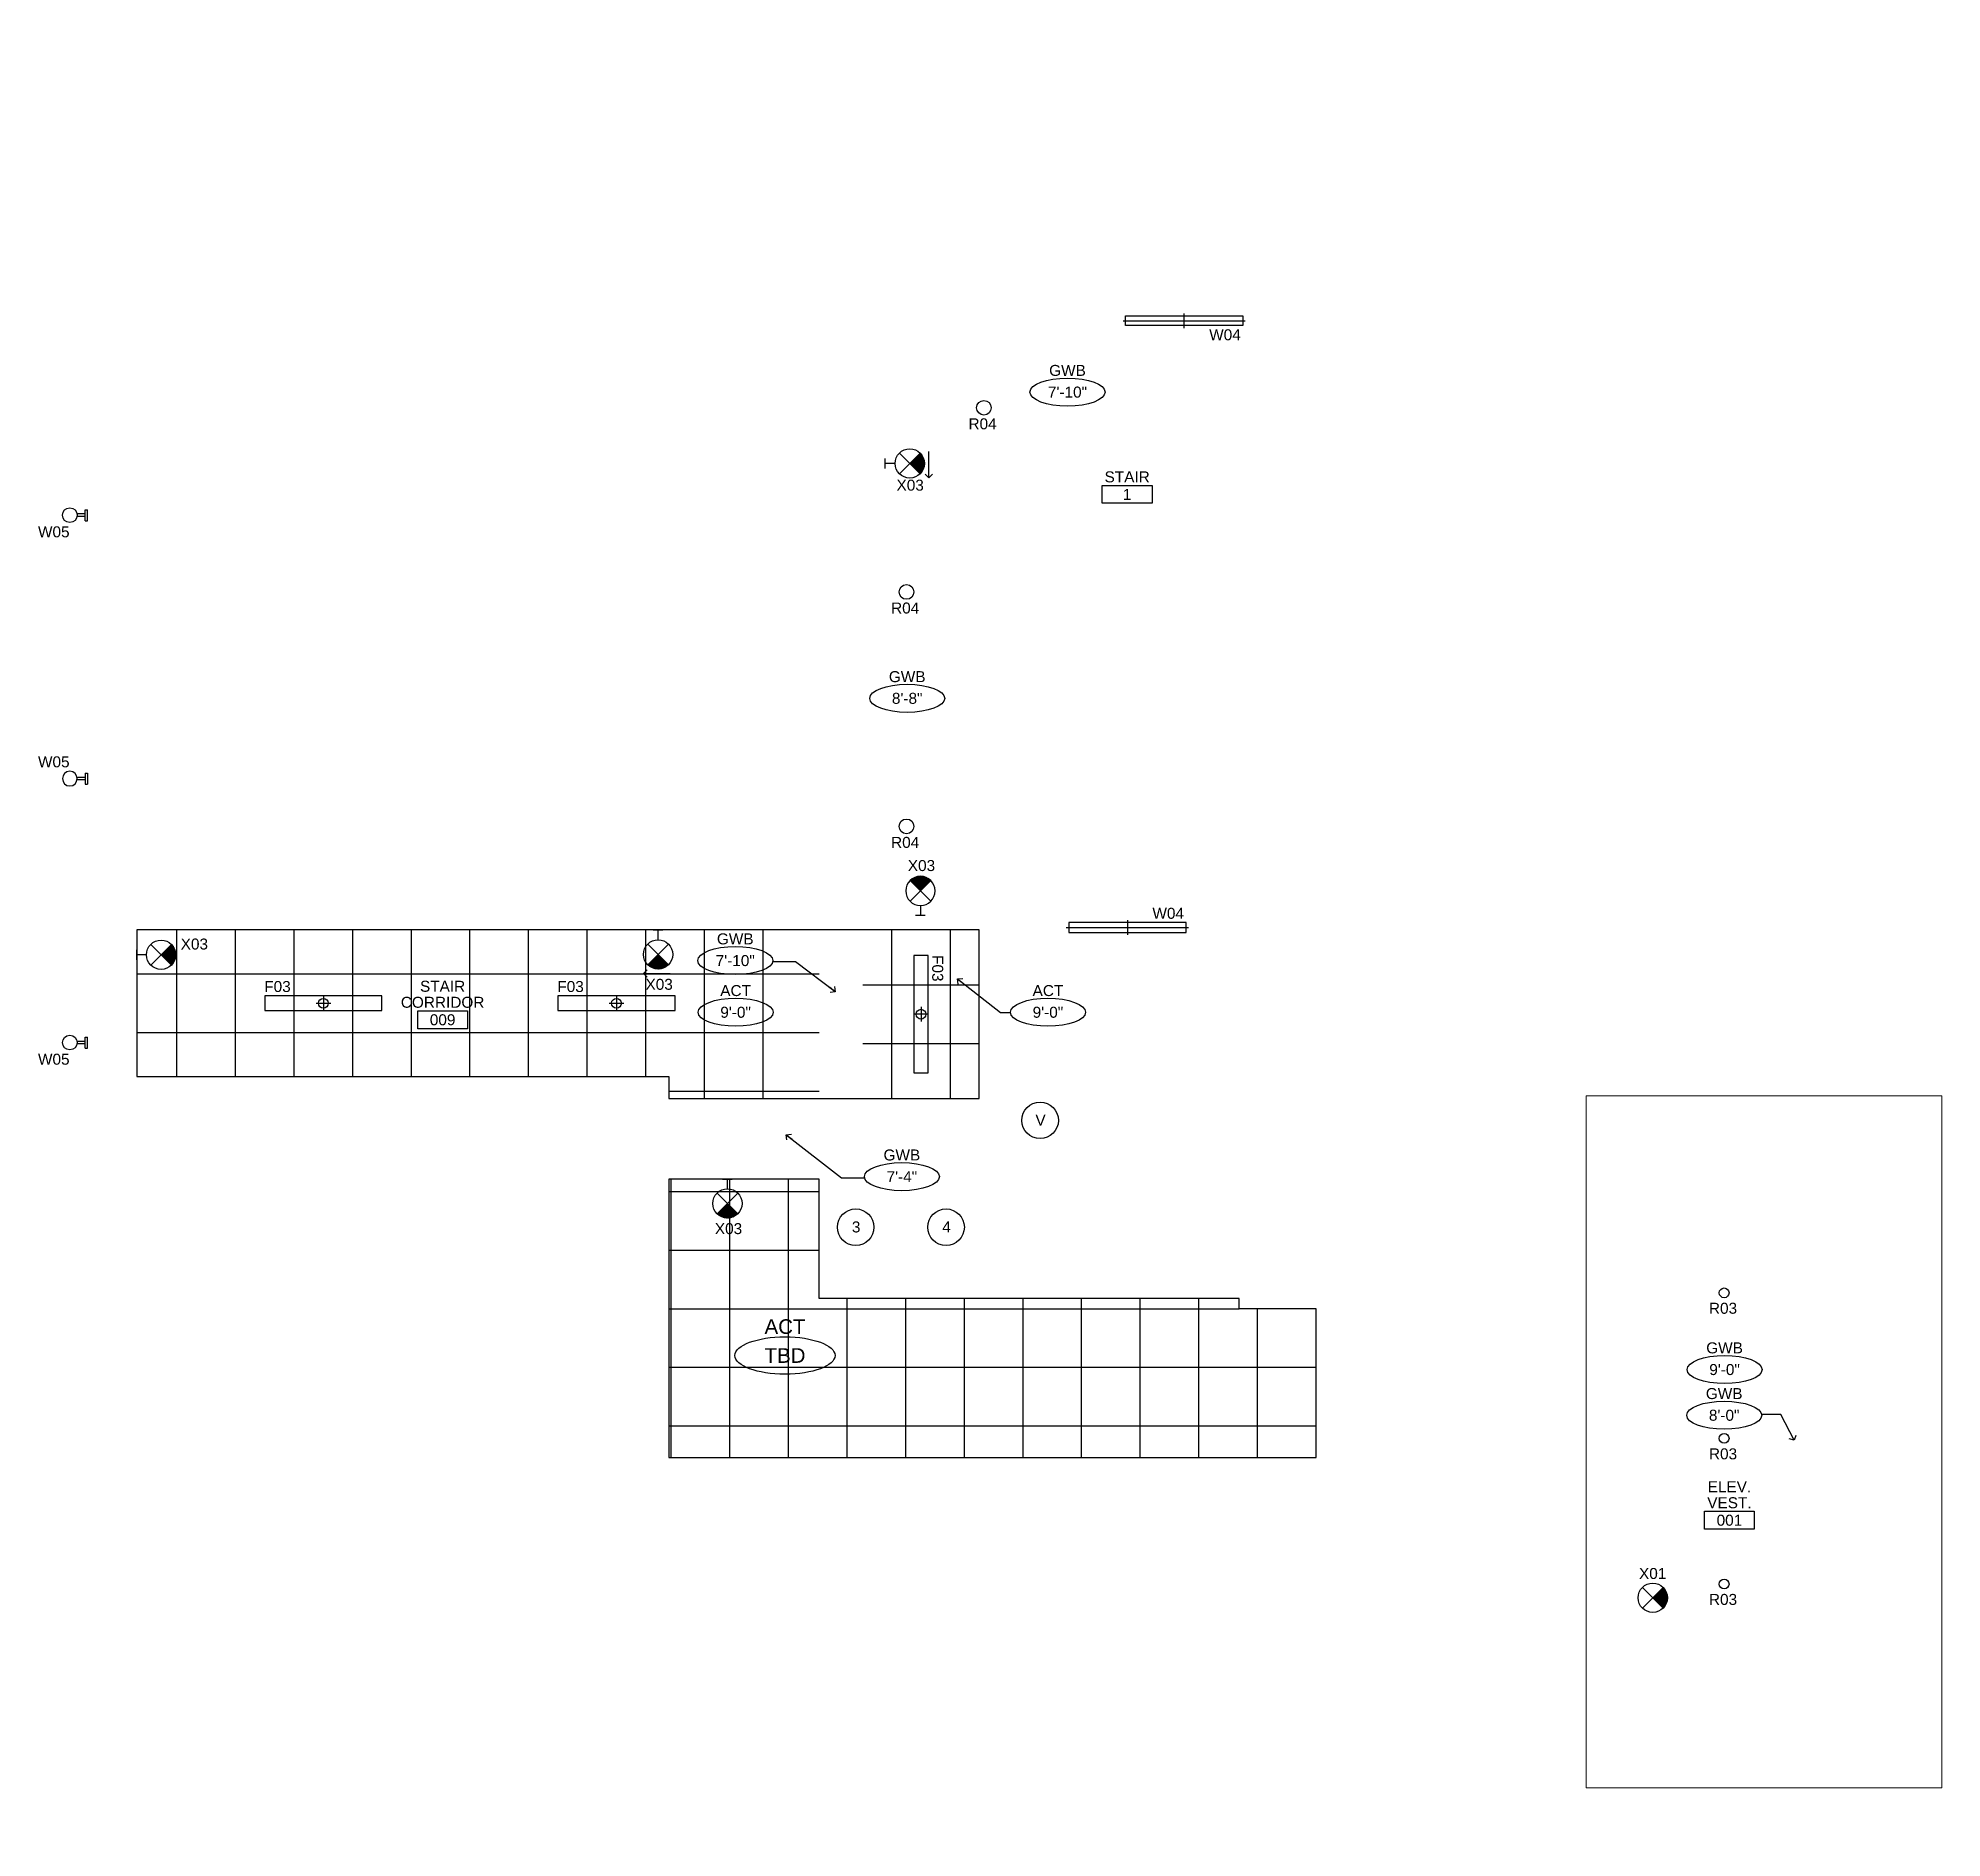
# Model space of a CAD drawing. Extents: x -148 to 1370, y 685 to 1801.
# Drawn here: x 316 to 1096, y 823 to 1561 of the extents above; entities that cross this region are included whole.
import ezdxf
from ezdxf.enums import TextEntityAlignment as Align
from ezdxf.xclip import XClip

# ---------------------------------------------------------------- set-up
doc = ezdxf.new("R2010")
doc.units = 0
doc.header["$LTSCALE"] = 48
doc.header["$MEASUREMENT"] = 0
doc.header["$XCLIPFRAME"] = 0
doc.linetypes.add('HIDDEN2', pattern=[0.1875, 0.125, -0.0625])
doc.linetypes.add('PHANTOM2', pattern=[1.25, 0.625, -0.125, 0.125, -0.125, 0.125, -0.125])
for name, color, linetype in [('_0_Objects', 8, 'Continuous'), ('A-Anno-Dim', 8, 'Continuous'), ('A-Clng-Fixture', 8, 'Continuous'), ('A-Clng-Grid', 8, 'Continuous'), ('A-Clng-Tag', 8, 'Continuous'), ('A-Grid-Iden(SmallScale)', 8, 'Continuous'), ('A-Tag-Rm(48)', 8, 'Continuous')]:
    doc.layers.add(name, color=color, linetype=linetype)
doc.layers.add('A-Anno-Text', color=8, linetype='Continuous', lineweight=25)
doc.layers.add('G-Anno-Nplt', color=8, linetype='Continuous', lineweight=18, plot=False)
doc.styles.add('G1DIM', font='arial.ttf')
doc.styles.get("Standard").update_dxf_attribs({"font": 'arial.ttf'})
doc.dimstyles.new('Aec-Arch-I-96', dxfattribs={"dimscale": 96, "dimtxt": 0.09375, "dimasz": 0.0625, "dimexe": 0.0625, "dimexo": 0.0625, "dimgap": 0.03125, "dimtad": 1, "dimdec": 3, "dimzin": 3, "dimdsep": 46, "dimlunit": 4, "dimtxsty": 'G1DIM', "dimblk": 'ARCHTICK', "dimcen": 0.09375, "dimclrd": 256, "dimclre": 256, "dimclrt": 256, "dimazin": 2, "dimtfac": 0.75, "dimtdec": 3, "dimtix": 1, "dimtmove": 2, "dimatfit": 2, "dimldrblk": 'OPEN90', "dimfxl": 0.0625, "dimtolj": 1, "dimtzin": 0, "dimarcsym": 0})
pattern_1 = [(45, (18.6875, 1892.125), (-0.088388348, 0.088388348), [])]

# ---------------------------------------------------------------- blocks, each defined once
blk = doc.blocks.new('Rm Tag')
blk.add_lwpolyline([(-0.212, 0.076), (0.212, 0.076), (0.212, -0.076), (-0.212, -0.076)], close=True)
for p in [(0, 0.286), (0, 0.149), (0, 0)]:
    blk.add_attdef('XXX', text='', height=0.0938).set_placement(p, align=Align.MIDDLE_CENTER)
blk = doc.blocks.new('48IN LINEAR WALL LIGHT')
for p, q in [((-25, 3), (25, 3)), ((0, 6), (0, 0))]:
    blk.add_line(p, q)
blk.add_lwpolyline([(-24, 1), (24, 1), (24, 5), (-24, 5)], close=True)
blk.add_attdef('WXX', (10.25, 6.59), '', height=4.5)
blk = doc.blocks.new('Clng Tag')
blk.add_ellipse((0, 0), major_axis=(-0.32, 0), ratio=0.37386)
for tag, p in [('XXX', (0, 0.185)), ("X'-XX'", (0, 0))]:
    blk.add_attdef(tag, text='', height=0.0938).set_placement(p, align=Align.MIDDLE_CENTER)
blk = doc.blocks.new('Column Bubble')
blk.add_circle((-0.004, -0.002), 0.156)
blk.add_attdef('XX', text='', height=0.0938).set_placement((0, 0), align=Align.MIDDLE_CENTER)
blk = doc.blocks.new('3IN ROUND DL')
blk.add_circle((0, 0), 2)
blk.add_attdef('RXX', (-6.3125, -8.8125), '', height=4.5)
blk = doc.blocks.new('_ArchTick')
at = {"linetype": 'ByBlock', "const_width": 0.15}
blk.add_lwpolyline([(-0.5, -0.5), (0.5, 0.5)], dxfattribs=at)
blk = doc.blocks.new('_Open90')
at = {"linetype": 'ByBlock', "lineweight": -2}
for p, q in [((0, 0), (-1, 0)), ((-0.5, 0.5), (0, 0)), ((0, 0), (-0.5, -0.5))]:
    blk.add_line(p, q, dxfattribs=at)
blk = doc.blocks.new('JELLY JAR WALL SCONCE')
for p, q in [((-2.25, 1.5), (2.25, 1.5)), ((-2.25, 1.5), (-2.25, 0)), ((-2.25, 0), (2.25, 0)), ((-0.63, 1.96), (-0.5, 5.06)), ((0.63, 1.96), (0.5, 5.06)), ((2.25, 1.5), (2.25, 0))]:
    blk.add_line(p, q)
for centre, radius, start, end in [((0, -3.31), 5.31, 64.94238, 115.05762), ((0, 5.06), 2.06, 286.35506, 253.64494), ((0, 5.06), 0.503, 355.38325, 184.61675)]:
    blk.add_arc(centre, radius, start, end)
blk.add_attdef('WXX', (-7.07, 8.29), '', height=4.5)
blk = doc.blocks.new('ROUND ADJ ACCENT')
for p, q in [((0, 4), (-1.06, 2.94)), ((0, 0), (0, 4)), ((0, 4), (1.06, 2.94))]:
    blk.add_line(p, q)
for radius in [1.5, 1]:
    blk.add_circle((0, 0), radius)
blk.add_attdef('RXX', (-6.31, -8.81), '', height=4.5)
blk = doc.blocks.new('6IN ROUND DL')
blk.add_circle((0, 0), 3)
blk.add_attdef('RXX', (-6.3125, -8.8125), '', height=4.5)
blk = doc.blocks.new('2X2 FLUOR')
for points in [[(0, -24), (24, -24), (24, 0), (0, 0)], [(1, -23), (23, -23), (23, -1), (1, -1)]]:
    blk.add_lwpolyline(points, close=True)
blk.add_attdef('FXX', (10.0625, -22.125), '', height=4.5)
blk = doc.blocks.new('2IN ROUND DL')
blk.add_circle((0, 0), 1)
blk.add_attdef('RXX', (-6.3125, -8.8125), '', height=4.5)
blk = doc.blocks.new('4IN ROUND WW')
for q in [(-1.73, 2), (1.73, 2)]:
    blk.add_line((0, 3), q)
blk.add_circle((0, 0), 2)
blk.add_attdef('RXX', (-6.31, -8.81), '', height=4.5)
blk = doc.blocks.new('2X4 FLUOR')
for points in [[(0, -24), (48, -24), (48, 0), (0, 0)], [(1, -23), (47, -23), (47, -1), (1, -1)]]:
    blk.add_lwpolyline(points, close=True)
blk.add_attdef('FXX', (34.25, -22.125), '', height=4.5)
blk = doc.blocks.new('48in Linear FLUOR')
for p, q in [((-3, 0), (3, 0)), ((0, 3), (0, -3))]:
    blk.add_line(p, q)
blk.add_lwpolyline([(-24, -3), (24, -3), (24, 3), (-24, 3)], close=True)
blk.add_circle((0, 0), 2)
blk.add_attdef('FXX', (10.25, 4.59), '', height=4.5)
blk = doc.blocks.new('surface mtd puck')
for radius in [2, 1.75]:
    blk.add_circle((0, 0), radius)
blk.add_attdef('DXX', (-6.3125, -8.8125), '', height=4.5)
blk = doc.blocks.new('CYLINDER WALL LIGHT')
for p, q in [((-2.25, 1), (2.25, 1)), ((-2.25, 1), (-2.25, 0)), ((-2.25, 0), (2.25, 0)), ((-0.5, 1), (-0.5, 4.29)), ((0.5, 1), (0.5, 4.29)), ((2.25, 1), (2.25, 0))]:
    blk.add_line(p, q)
blk.add_circle((0.01, 7.25), 3)
blk.add_attdef('WXX', (-6.36, 12), '', height=4.5)
blk = doc.blocks.new('*U32')
h = blk.add_hatch()
h.set_pattern_fill('ANSI31', color=256)
h.set_pattern_definition(pattern_1)
h.paths.add_polyline_path([(4.24, 14.24, 0.414214), (-4.24, 14.24), (0, 10)])
for p, q in [((4.24, 5.76), (-4.24, 14.24)), ((4.24, 14.24), (-4.24, 5.76)), ((2, 0), (-2, 0)), ((0, 4), (0, 0))]:
    blk.add_line(p, q)
blk.add_circle((0, 10), 6)
blk.add_attdef('X00', (-5.64, 18.01), '', height=4.5)
blk = doc.blocks.new('*U33')
h = blk.add_hatch()
h.set_pattern_fill('ANSI31', color=256)
h.set_pattern_definition(pattern_1)
h.paths.add_polyline_path([(4.24, 14.24, 0.414214), (-4.24, 14.24), (0, 10)])
for p, q in [((4.24, 5.76), (-4.24, 14.24)), ((4.24, 14.24), (-4.24, 5.76)), ((2, 0), (-2, 0)), ((0, 4), (0, 0))]:
    blk.add_line(p, q)
blk.add_circle((0, 10), 6)
blk.add_attdef('X00', (-5.64, 18.01), '', height=4.5)
blk = doc.blocks.new('*U34')
h = blk.add_hatch()
h.set_pattern_fill('ANSI31', color=256)
h.set_pattern_definition(pattern_1)
h.paths.add_polyline_path([(4.24, 14.24, 0.414214), (-4.24, 14.24), (0, 10)])
for p, q in [((4.24, 5.76), (-4.24, 14.24)), ((4.24, 14.24), (-4.24, 5.76)), ((2, 0), (-2, 0)), ((0, 4), (0, 0))]:
    blk.add_line(p, q)
blk.add_circle((0, 10), 6)
blk.add_attdef('X00', (-5.64, 18.01), '', height=4.5)
blk = doc.blocks.new('*U35')
h = blk.add_hatch()
h.set_pattern_fill('ANSI31', color=256)
h.set_pattern_definition(pattern_1)
h.paths.add_polyline_path([(4.24, 14.24, 0.414214), (-4.24, 14.24), (0, 10)])
for p, q in [((4.24, 5.76), (-4.24, 14.24)), ((4.24, 14.24), (-4.24, 5.76)), ((2, 0), (-2, 0)), ((0, 4), (0, 0))]:
    blk.add_line(p, q)
blk.add_circle((0, 10), 6)
blk.add_attdef('X00', (-5.64, 18.01), '', height=4.5)
blk = doc.blocks.new('*U36')
h = blk.add_hatch()
h.set_pattern_fill('ANSI31', color=256)
h.set_pattern_definition(pattern_1)
h.paths.add_polyline_path([(4.24, 14.24, 0.414214), (-4.24, 14.24), (0, 10)])
for p, q in [((4.24, 5.76), (-4.24, 14.24)), ((4.24, 14.24), (-4.24, 5.76)), ((2, 0), (-2, 0)), ((0, 4), (0, 0))]:
    blk.add_line(p, q)
blk.add_circle((0, 10), 6)
blk.add_attdef('X00', (-5.64, 18.01), '', height=4.5)
blk = doc.blocks.new('exit sign- single faced')
h = blk.add_hatch()
h.set_pattern_fill('ANSI31', color=256)
h.set_pattern_definition([(45, (18.6875, 1882.125), (-0.088388348, 0.088388348), [])])
h.paths.add_polyline_path([(4.24, 4.24, 0.414214), (-4.24, 4.24), (0, 0)])
for p, q in [((4.24, -4.24), (-4.24, 4.24)), ((4.24, 4.24), (-4.24, -4.24))]:
    blk.add_line(p, q)
blk.add_circle((0, 0), 6)
blk.add_attdef('X00', (-5.64, 8.01), '', height=4.5)
blk = doc.blocks.new('Ceiling Plan Ground Level')
at = {"layer": 'A-Clng-Grid'}
h = blk.add_hatch(dxfattribs=at)
h.set_pattern_fill('NET', color=256, scale=192)
h.set_pattern_definition([(0, (539.376, -1429.743), (0, 24), []), (90, (539.376, -1429.743), (-24, 1e-15), [])])
h.paths.add_polyline_path([(522.38, -1230.56), (522.38, -1441.74), (580.38, -1441.74), (580.38, -717.37), (522.38, -717.37), (522.38, -989.06), (536.78, -989.06), (536.78, -1010.43), (522.38, -1010.43), (522.38, -1208.93), (536.78, -1208.93), (536.78, -1230.56)])
h = blk.add_hatch(dxfattribs=at)
h.set_pattern_fill('NET', color=256, scale=192)
h.set_pattern_definition([(0, (2904.004, -1032.004), (0, 24), []), (90, (2904.004, -1032.004), (-24, 1e-15), [])])
h.paths.add_polyline_path([(2816.38, -811.23), (2816.38, -1092.47), (2934.87, -1092.47), (2934.87, -1034.5), (2985.87, -1034.5), (2985.87, -836.48), (2944, -836.48), (2944, -828.51), (2851.29, -811.23)])
h = blk.add_hatch(dxfattribs=at)
h.set_pattern_fill('NET', color=256, scale=192)
h.set_pattern_definition([(0, (730.933, -1120.013), (0, 24), []), (90, (730.933, -1120.013), (-24, 1e-15), [])])
h.paths.add_polyline_path([(588.38, -937.76), (588.38, -1143.99), (747.38, -1143.99), (747.38, -963.76), (679.5, -963.76), (679.5, -937.76), (648.37, -937.76), (648.37, -952.85), (629.64, -952.85), (629.64, -937.76)])
h = blk.add_hatch(dxfattribs=at)
h.set_pattern_fill('NET', color=256, scale=192)
h.set_pattern_definition([(0, (753.252, -1034.993), (0, 24), []), (90, (753.252, -1034.993), (-24, 1e-15), [])])
h.paths.add_polyline_path([(753.25, -936.76), (835.64, -936.76), (835.64, -1034.99), (753.25, -1034.99)])
h = blk.add_hatch(dxfattribs=at)
h.set_pattern_fill('NET', color=256, scale=192)
h.set_pattern_definition([(0, (2951.808, -1084.96), (0, 24), []), (90, (2951.808, -1084.96), (-24, 1e-15), [])])
h.paths.add_polyline_path([(2941.75, -1041.38), (2985.87, -1041.38), (2985.87, -1152.54), (2941.75, -1152.54)])
h = blk.add_hatch(dxfattribs=at)
h.set_pattern_fill('NET', color=256, scale=192)
h.set_pattern_definition([(0, (2887.475, -1136.26), (0, 24), []), (90, (2887.475, -1136.26), (-24, 1e-15), [])])
h.paths.add_polyline_path([(2864.08, -1100.47), (2934.87, -1100.47), (2934.87, -1196.05), (2864.08, -1196.05)])
h = blk.add_hatch(dxfattribs=at)
h.set_pattern_fill('NET', color=256, scale=192)
h.set_pattern_definition([(0, (1919.063, -1185.118), (0, 24), []), (90, (1919.063, -1185.118), (-24, 1e-15), [])])
h.paths.add_polyline_path([(1899.63, -1176.74), (1899.63, -1255.99), (1957.63, -1255.99), (1957.63, -1229.74), (2010.5, -1229.74), (2010.5, -1223.84), (2015.4, -1223.84), (2015.37, -1270.12), (2112.75, -1270.12), (2112.75, -1162.12), (2010.5, -1162.12), (2010.5, -1164.49), (1906.5, -1164.49), (1906.5, -1176.74)])
h = blk.add_hatch(dxfattribs=at)
h.set_pattern_fill('NET', color=256, scale=192)
h.set_pattern_definition([(0, (1380.511, -1240.596), (0, 24), []), (90, (1380.511, -1240.596), (-24, 1e-15), [])])
h.paths.add_polyline_path([(1302.48, -1435), (1302.48, -1374.75), (1233.74, -1374.75), (1233.74, -1363.99), (1223, -1363.99), (1223, -1176.36), (1354.13, -1176.36), (1354.13, -1227.56), (1361.88, -1227.56), (1361.88, -1177.49), (1588.13, -1177.49), (1588.13, -1203.49), (1621.38, -1203.49), (1621.38, -1250.26), (1581.07, -1250.26), (1581.07, -1293.98), (1621.38, -1293.98), (1621.38, -1345), (1466.44, -1345), (1466.44, -1435)])
h = blk.add_hatch(dxfattribs=at)
h.set_pattern_fill('NET', color=256, scale=192)
h.set_pattern_definition([(0, (2817.473, -1258.175), (0, 24), []), (90, (2817.473, -1258.175), (-24, 1e-15), [])])
h.paths.add_polyline_path([(2801.74, -1176.36), (2857.21, -1176.36), (2857.21, -1363.99), (2801.74, -1363.99)])
h = blk.add_hatch(dxfattribs=at)
h.set_pattern_fill('NET', color=256, scale=192)
h.set_pattern_definition([(0, (3262, -1291.18), (0, 24), []), (90, (3262, -1291.18), (-24, 1e-15), [])])
h.paths.add_polyline_path([(3303, -1206.04), (3245, -1206.04), (3245, -1441.74), (3303, -1441.74)])
h = blk.add_hatch(dxfattribs=at)
h.set_pattern_fill('NET', color=256, scale=192)
h.set_pattern_definition([(0, (1962.48, -1359.112), (0, 24), []), (90, (1962.48, -1359.112), (-24, 1e-15), [])])
edge = h.paths.add_edge_path()
edge.add_line((1962.49, -1314.1), (1962.5, -1397.49))
edge.add_line((1962.5, -1397.49), (2112.75, -1397.48))
edge.add_line((2112.75, -1397.48), (2112.75, -1285.12))
edge.add_line((2112.75, -1285.12), (2015.37, -1285.12))
edge.add_line((2015.37, -1285.12), (2015.37, -1314.12))
edge.add_line((2015.37, -1314.12), (1962.49, -1314.12))
h = blk.add_hatch(dxfattribs=at)
h.set_pattern_fill('NET', color=256, scale=192)
h.set_pattern_definition([(0, (2940.124, -1399.734), (0, 24), []), (90, (2940.124, -1399.734), (-24, 1e-15), [])])
h.paths.add_polyline_path([(2901.21, -1288.76), (2901.21, -1352.93), (2865.21, -1352.93), (2865.21, -1435.74), (2964.13, -1435.74), (2964.13, -1407.74), (3000.13, -1407.74), (3000.13, -1288.76)])
h = blk.add_hatch(dxfattribs=at)
h.set_pattern_fill('NET', color=256, scale=192)
h.set_pattern_definition([(0, (3060.25, -1380.072), (0, 24), []), (90, (3060.25, -1380.072), (-24, 1e-15), [])])
h.paths.add_polyline_path([(3007, -1382.47), (3007, -1435.74), (3098.25, -1435.74), (3098.25, -1424.99), (3111.62, -1424.99), (3111.62, -1348.12), (3026, -1348.12), (3026, -1382.47)])
h = blk.add_hatch(dxfattribs=at)
h.set_pattern_fill('NET', color=256, scale=192)
h.set_pattern_definition([(0, (2956.44, -1484.743), (0, 24), []), (90, (2956.44, -1484.743), (-24, 1e-15), [])])
h.paths.add_polyline_path([(2865.21, -1443.74), (2955.44, -1443.74), (2955.44, -1501.74), (2865.21, -1501.74)])
h = blk.add_hatch(dxfattribs=at)
h.set_pattern_fill('NET', color=256, scale=192)
h.set_pattern_definition([(0, (3063.44, -1484.743), (0, 24), []), (90, (3063.44, -1484.743), (-24, 1e-15), [])])
h.paths.add_polyline_path([(3063.44, -1443.74), (3219, -1443.74), (3219, -1501.74), (3063.44, -1501.74)])
h = blk.add_hatch(dxfattribs=at)
h.set_pattern_fill('NET', color=256, scale=192)
h.set_pattern_definition([(0, (3354.88, -1484.743), (0, 24), []), (90, (3354.88, -1484.743), (-24, 1e-15), [])])
h.paths.add_polyline_path([(3354.88, -1443.74), (3539.13, -1443.74), (3539.13, -1501.74), (3354.88, -1501.74)])
h = blk.add_hatch(dxfattribs=at)
h.set_pattern_fill('NET', color=256, scale=192)
h.set_pattern_definition([(0, (1825.288, -1527.793), (0, 24), []), (90, (1825.288, -1527.793), (-24, 1e-15), [])])
h.paths.add_polyline_path([(1771.63, -1463.42), (1771.63, -1535.49), (1783.25, -1535.49), (1783.25, -1568.17), (1886.29, -1568.17), (1886.29, -1564), (1898.84, -1564), (1898.84, -1489.54), (1891.33, -1489.54), (1891.33, -1463.42)])
h = blk.add_hatch(dxfattribs=at)
h.set_pattern_fill('NET', color=256, scale=192)
h.set_pattern_definition([(0, (1179.75, -1613.243), (0, 24), []), (90, (1179.75, -1613.243), (-24, 1e-15), [])])
h.paths.add_polyline_path([(1005.63, -1509.74), (1005.63, -1561.03), (1011.31, -1561.03), (1011.31, -1584.45), (1005.63, -1584.45), (1005.63, -1728.74), (1008.5, -1728.74), (1380.63, -1728.74), (1380.63, -1721.74), (1380.63, -1509.74), (1234.75, -1509.74), (1234.75, -1521.74), (1148.75, -1521.74), (1148.75, -1509.74)])
h = blk.add_hatch(dxfattribs=at)
h.set_pattern_fill('NET', color=256, scale=192)
h.set_pattern_definition([(0, (1876.625, -1589.455), (0, 24), []), (90, (1876.625, -1589.455), (-24, 1e-15), [])])
h.paths.add_polyline_path([(1745.63, -1728.74), (1824.8, -1728.74), (1824.8, -1723.87), (1846.75, -1723.87), (1846.75, -1627.87), (1903.71, -1627.87), (1903.71, -1593.87), (1886.29, -1593.87), (1886.29, -1575.04), (1776.38, -1575.04), (1745.73, -1575.04)])
h = blk.add_hatch(dxfattribs=at)
h.set_pattern_fill('NET', color=256, scale=192)
h.set_pattern_definition([(0, (1672.615, -1604.473), (0, 24), []), (90, (1672.615, -1604.473), (-24, 1e-15), [])])
h.paths.add_polyline_path([(1469.62, -1593.47), (1707.62, -1593.47), (1707.62, -1711.47), (1469.62, -1711.47)])
h = blk.add_hatch(dxfattribs=at)
h.set_pattern_fill('NET', color=256, scale=192)
h.set_pattern_definition([(0, (1891.898, -1693.743), (0, 24), []), (90, (1891.898, -1693.743), (-24, 1e-15), [])])
h.paths.add_polyline_path([(1853.63, -1634.74), (1853.63, -1728.74), (1933.93, -1728.74), (1933.93, -1723.87), (1954.17, -1723.87), (1954.17, -1634.74)])
blk.add_line((3063.44, -1484.74), (3085.7, -1484.74))
for points in [[(227.38, -484.12), (227.38, -701.62), (241.56, -701.62), (241.56, -701.62), (241.56, -706.62), (488.44, -706.62), (488.44, -701.62), (508, -701.62), (508, -648.12), (581.38, -648.12), (581.38, -936.76), (848.65, -936.76), (848.7, -648.08), (788.63, -648.12), (788.63, -425.12), (493.38, -425.12), (493.38, -484.12), (227.38, -484.12)], [(1362.38, -648.12), (1362.38, -1157.18), (1378.13, -1157.18), (1378.13, -1161.12), (1600.5, -1161.12), (1600.5, -1154.97), (1636.5, -1154.97), (1642.5, -1154.97), (1642.5, -872.87), (1702.5, -872.87), (1702.5, -1151.43), (1744.5, -1151.49), (1744.5, -1157.64), (1982.63, -1157.64), (1982.63, -648.12), (1362.38, -648.12)], [(2714.44, -1544.74), (2714.44, -1731.37), (3580.13, -1731.37), (3580.13, -1518.12), (3540.13, -1518), (3540.13, -1502.74), (2864.21, -1502.74), (2864.21, -1508.69), (2723.45, -1508.74), (2723.45, -1544.74), (2714.44, -1544.74)]]:
    blk.add_lwpolyline(points)
at = {"layer": 'A-Clng-Fixture', "linetype": 'HIDDEN2', "ltscale": 0.5, "const_width": 1}
for points in [[(2056.17, -1461.54), (2381, -1461.54), (2381, -1175.36)], [(2516.93, -1731.37), (2516.93, -1378.49), (2783.26, -1378.49)]]:
    blk.add_lwpolyline(points, dxfattribs=at)
blk.add_lwpolyline([(1653.63, -1217.99), (1760, -1217.99), (1760, -1341.99), (1653.63, -1341.99)], close=True, dxfattribs=at)
at = {"layer": 'A-Clng-Fixture', "linetype": 'PHANTOM2', "ltscale": 0.5, "const_width": 1}
for points in [[(1008.5, -1750.74), (536.53, -1750.74)], [(2688, -1750.74), (3595.5, -1750.74)]]:
    blk.add_lwpolyline(points, dxfattribs=at)
at = {"layer": 'A-Clng-Grid'}
for points in [[(522.38, -1230.56), (522.38, -1441.74), (580.38, -1441.74), (580.38, -717.37), (522.38, -717.37), (522.38, -989.06), (536.78, -989.06), (536.78, -1010.43), (522.38, -1010.43), (522.38, -1208.93), (536.78, -1208.93), (536.78, -1230.56)], [(2816.38, -811.23), (2816.38, -1092.47), (2934.87, -1092.47), (2934.87, -1034.5), (2985.87, -1034.5), (2985.87, -836.48), (2944, -836.48), (2944, -828.51), (2851.29, -811.23)], [(588.38, -937.76), (588.38, -1143.99), (747.38, -1143.99), (747.38, -963.76), (679.5, -963.76), (679.5, -937.76), (648.37, -937.76), (648.37, -952.85), (629.64, -952.85), (629.64, -937.76)], [(753.25, -936.76), (835.64, -936.76), (835.64, -1034.99), (753.25, -1034.99)], [(2941.75, -1041.38), (2985.87, -1041.38), (2985.87, -1152.54), (2941.75, -1152.54)], [(2864.08, -1100.47), (2934.87, -1100.47), (2934.87, -1196.05), (2864.08, -1196.05)], [(1223, -1176.36), (1354.13, -1176.36), (1354.13, -1227.56), (1361.88, -1227.56), (1361.88, -1177.49), (1588.13, -1177.49), (1588.13, -1203.49), (1621.38, -1203.49), (1621.38, -1250.26), (1581.07, -1250.26), (1581.07, -1293.98), (1621.38, -1293.98), (1621.38, -1345), (1466.44, -1345), (1466.44, -1435), (1302.48, -1435), (1302.48, -1374.75), (1233.74, -1374.75), (1233.74, -1363.99), (1223, -1363.99)], [(2801.74, -1176.36), (2857.21, -1176.36), (2857.21, -1363.99), (2801.74, -1363.99)], [(3245, -1206.04), (3303, -1206.04), (3303, -1441.74), (3245, -1441.74)], [(2901.21, -1288.76), (2901.21, -1352.93), (2865.21, -1352.93), (2865.21, -1435.74), (2964.13, -1435.74), (2964.13, -1407.74), (3000.13, -1407.74), (3000.13, -1288.76)], [(3007, -1382.47), (3007, -1435.74), (3098.25, -1435.74), (3098.25, -1424.99), (3111.62, -1424.99), (3111.62, -1348.12), (3026, -1348.12), (3026, -1382.47)], [(2865.21, -1443.74), (2955.44, -1443.74), (2955.44, -1501.74), (2865.21, -1501.74)], [(3063.44, -1443.74), (3219, -1443.74), (3219, -1501.74), (3063.44, -1501.74)], [(3354.88, -1443.74), (3539.13, -1443.74), (3539.13, -1501.74), (3354.88, -1501.74)], [(1771.63, -1463.42), (1771.63, -1535.49), (1783.25, -1535.49), (1783.25, -1568.17), (1886.29, -1568.17), (1886.29, -1564), (1898.84, -1564), (1898.84, -1489.54), (1891.33, -1489.54), (1891.33, -1463.42)], [(1005.63, -1509.74), (1005.63, -1561.03), (1011.31, -1561.03), (1011.31, -1584.45), (1005.63, -1584.45), (1005.63, -1728.74), (1008.5, -1728.74), (1380.63, -1728.74), (1380.63, -1721.74), (1380.63, -1509.74), (1234.75, -1509.74), (1234.75, -1521.74), (1148.75, -1521.74), (1148.75, -1509.74)], [(1745.73, -1575.04), (1745.63, -1728.74), (1824.8, -1728.74), (1824.8, -1723.87), (1846.75, -1723.87), (1846.75, -1627.87), (1903.71, -1627.87), (1903.71, -1593.87), (1886.29, -1593.87), (1886.29, -1575.04), (1745.73, -1575.04), (1745.73, -1575.04)], [(1469.62, -1593.47), (1707.62, -1593.47), (1707.62, -1711.47), (1469.62, -1711.47)], [(1853.63, -1634.74), (1853.63, -1728.74), (1933.93, -1728.74), (1933.93, -1723.87), (1954.17, -1723.87), (1954.17, -1634.74)]]:
    blk.add_lwpolyline(points, close=True, dxfattribs=at)
for points in [[(1899.63, -1176.74), (1899.63, -1255.99), (1957.63, -1255.99), (1957.63, -1229.74), (2010.5, -1229.74), (2010.5, -1223.84), (2015.4, -1223.84), (2015.37, -1270.12), (2112.75, -1270.12), (2112.75, -1162.12), (2010.5, -1162.12), (2010.5, -1164.49), (1906.5, -1164.49), (1906.5, -1176.74), (1899.63, -1176.74)], [(1962.49, -1314.1), (1962.5, -1397.49), (2112.75, -1397.48), (2112.75, -1285.12), (2015.37, -1285.12), (2015.37, -1314.12), (1962.49, -1314.12)], [(1852.63, -1633.74), (1852.63, -1729.74), (1934.93, -1729.74), (1934.93, -1724.87), (1955.17, -1724.87), (1955.17, -1633.74), (1852.63, -1633.74)]]:
    blk.add_lwpolyline(points, dxfattribs=at)
at = {"layer": 'A-Clng-Fixture'}
ref = blk.add_blockref('2IN ROUND DL', (2648.8, -815.6), dxfattribs=dict(at, xscale=-1))
ref.add_attrib('RXX', 'R08', (2643.36, -824.41), dxfattribs={"layer": '0', "height": 4.5})
for name, p, values in [('2IN ROUND DL', (2678.8, -815.6), {'RXX': 'R08'}), ('2IN ROUND DL', (2708.8, -815.6), {'RXX': 'R08'}), ('6IN ROUND DL', (2742.9, -861.41), {'RXX': 'R06'}), ('6IN ROUND DL', (2742.9, -915.64), {'RXX': 'R06'}), ('2IN ROUND DL', (2786.77, -922.06), {'RXX': 'R08'}), ('2IN ROUND DL', (2786.77, -952.06), {'RXX': 'R08'}), ('6IN ROUND DL', (2742.9, -969.88), {'RXX': 'R06'}), ('2IN ROUND DL', (2786.77, -982.06), {'RXX': 'R08'}), ('6IN ROUND DL', (2612.71, -1056.56), {'RXX': 'R06'}), ('6IN ROUND DL', (2664.38, -1092.56), {'RXX': 'R06'}), ('6IN ROUND DL', (2612.71, -1128.56), {'RXX': 'R06'}), ('6IN ROUND DL', (2419.85, -1195.03), {'RXX': 'R06'}), ('6IN ROUND DL', (2612.61, -1195.03), {'RXX': 'R06'}), ('6IN ROUND DL', (1930.53, -1196.57), {'RXX': 'R04'}), ('6IN ROUND DL', (2003.53, -1196.11), {'RXX': 'R04'}), ('6IN ROUND DL', (2075.28, -1196.36), {'RXX': 'R04'}), ('6IN ROUND DL', (2175.65, -1199.99), {'RXX': 'R06'}), ('6IN ROUND DL', (2319.65, -1199.99), {'RXX': 'R06'}), ('surface mtd puck', (2885.21, -1219.93), {'DXX': 'D02'}), ('3IN ROUND DL', (1706.81, -1231.48), {'RXX': 'R03'}), ('6IN ROUND DL', (2247.65, -1235.99), {'RXX': 'R06'}), ('6IN ROUND DL', (2075.29, -1244.95), {'RXX': 'R04'}), ('3IN ROUND DL', (1676.11, -1254.4), {'RXX': 'R03'}), ('surface mtd puck', (2885.21, -1255.93), {'DXX': 'D02'}), ('6IN ROUND DL', (2175.65, -1271.99), {'RXX': 'R06'}), ('6IN ROUND DL', (2319.65, -1271.99), {'RXX': 'R06'}), ('6IN ROUND DL', (2419.85, -1267.03), {'RXX': 'R06'}), ('6IN ROUND DL', (2612.61, -1267.03), {'RXX': 'R06'}), ('3IN ROUND DL', (1928.63, -1295.62), {'RXX': 'R03'}), ('surface mtd puck', (2885.21, -1291.93), {'DXX': 'D02'}), ('6IN ROUND DL', (2247.65, -1307.99), {'RXX': 'R06'}), ('2X2 FLUOR', (2940.12, -1303.73), {'FXX': 'F01'}), ('JELLY JAR WALL SCONCE', (1090, -1330.62), {'WXX': 'W02'}), ('JELLY JAR WALL SCONCE', (1150, -1330.62), {'WXX': 'W02'}), ('6IN ROUND DL', (2069.53, -1323.14), {'RXX': 'R04'}), ('surface mtd puck', (2885.21, -1327.93), {'DXX': 'D02'}), ('6IN ROUND DL', (2419.85, -1339.03), {'RXX': 'R06'}), ('6IN ROUND DL', (2612.61, -1339.03), {'RXX': 'R06'}), ('6IN ROUND DL', (2175.65, -1343.99), {'RXX': 'R06'}), ('6IN ROUND DL', (1998.68, -1371.43), {'RXX': 'R04'}), ('6IN ROUND DL', (2070.75, -1370.52), {'RXX': 'R04'}), ('2X2 FLUOR', (2892.12, -1375.73), {'FXX': 'F01'}), ('2X2 FLUOR', (2940.12, -1375.73), {'FXX': 'F01'}), ('3IN ROUND DL', (1665.28, -1383.18), {'RXX': 'R03'}), ('3IN ROUND DL', (1737.28, -1383.18), {'RXX': 'R03'}), ('2X2 FLUOR', (3060.23, -1380.06), {'FXX': 'F01'}), ('48IN LINEAR WALL LIGHT', (3153.3, -1394.74), {'WXX': 'W04'}), ('3IN ROUND DL', (1188, -1409.62), {'RXX': 'R03'}), ('3IN ROUND DL', (1260, -1409.62), {'RXX': 'R03'}), ('6IN ROUND DL', (2419.85, -1411.03), {'RXX': 'R06'}), ('6IN ROUND DL', (2491.85, -1411.03), {'RXX': 'R06'}), ('6IN ROUND DL', (2611.85, -1411.03), {'RXX': 'R06'}), ('6IN ROUND DL', (2755.85, -1411.03), {'RXX': 'R06'}), ('48IN LINEAR WALL LIGHT', (641.5, -1422.74), {'WXX': 'W04'}), ('6IN ROUND DL', (2175.65, -1415.99), {'RXX': 'R06'}), ('3IN ROUND DL', (752.13, -1424.77), {'RXX': 'R03'}), ('3IN ROUND DL', (824.13, -1424.77), {'RXX': 'R03'}), ('6IN ROUND DL', (1770.51, -1429.96), {'RXX': 'R04'}), ('6IN ROUND DL', (1866.51, -1429.96), {'RXX': 'R04'}), ('6IN ROUND DL', (1962.51, -1429.96), {'RXX': 'R04'}), ('6IN ROUND DL', (2058.51, -1429.96), {'RXX': 'R04'}), ('6IN ROUND DL', (2683.85, -1447.03), {'RXX': 'R06'}), ('6IN ROUND DL', (2827.85, -1447.03), {'RXX': 'R06'}), ('6IN ROUND DL', (642.13, -1472.74), {'RXX': 'R04'}), ('6IN ROUND DL', (738.13, -1472.74), {'RXX': 'R04'}), ('6IN ROUND DL', (834.13, -1472.74), {'RXX': 'R04'}), ('6IN ROUND DL', (930.13, -1472.74), {'RXX': 'R04'}), ('6IN ROUND DL', (1026.13, -1472.74), {'RXX': 'R04'}), ('6IN ROUND DL', (1122.13, -1472.74), {'RXX': 'R04'}), ('6IN ROUND DL', (1218.13, -1472.74), {'RXX': 'R04'}), ('6IN ROUND DL', (1314.13, -1472.74), {'RXX': 'R04'}), ('6IN ROUND DL', (1410.13, -1472.74), {'RXX': 'R04'}), ('6IN ROUND DL', (1506.13, -1472.74), {'RXX': 'R04'}), ('6IN ROUND DL', (1602.13, -1472.74), {'RXX': 'R04'}), ('6IN ROUND DL', (1698.13, -1472.74), {'RXX': 'R04'}), ('2X2 FLUOR', (1825.29, -1479.79), {'FXX': 'F01'}), ('6IN ROUND DL', (2455.96, -1476.74), {'RXX': 'R06'}), ('6IN ROUND DL', (2611.85, -1483.03), {'RXX': 'R06'}), ('6IN ROUND DL', (2779.96, -1476.74), {'RXX': 'R06'}), ('3IN ROUND DL', (3575.5, -1475.74), {'RXX': 'R10'}), ('6IN ROUND DL', (2160.05, -1500.74), {'RXX': 'R06'}), ('6IN ROUND DL', (2383.96, -1500.74), {'RXX': 'R06'}), ('3IN ROUND DL', (1482.08, -1520.53), {'RXX': 'R03'}), ('3IN ROUND DL', (1709.63, -1520.74), {'RXX': 'R03'}), ('2IN ROUND DL', (1590.51, -1526.74), {'RXX': 'R08'}), ('2IN ROUND DL', (1620.51, -1526.74), {'RXX': 'R08'}), ('2IN ROUND DL', (1650.51, -1526.74), {'RXX': 'R08'}), ('2X2 FLUOR', (1825.29, -1527.79), {'FXX': 'F01'}), ('6IN ROUND DL', (2087.26, -1536.74), {'RXX': 'R06'}), ('6IN ROUND DL', (2232.05, -1536.74), {'RXX': 'R06'}), ('6IN ROUND DL', (2607.93, -1534.49), {'RXX': 'R06'}), ('6IN ROUND DL', (959.69, -1538.74), {'RXX': 'R04'}), ('2X2 FLUOR', (1035.74, -1541.25), {'FXX': 'F01'}), ('2X2 FLUOR', (1107.74, -1541.25), {'FXX': 'F01'}), ('2X2 FLUOR', (1179.74, -1541.25), {'FXX': 'F01'}), ('2X2 FLUOR', (1251.74, -1541.25), {'FXX': 'F01'}), ('2X2 FLUOR', (1323.74, -1541.25), {'FXX': 'F01'}), ('6IN ROUND DL', (2455.96, -1548.74), {'RXX': 'R06'}), ('3IN ROUND DL', (1516.33, -1568.61), {'RXX': 'R07'}), ('3IN ROUND DL', (1588.33, -1568.61), {'RXX': 'R07'}), ('3IN ROUND DL', (1660.33, -1568.61), {'RXX': 'R07'}), ('3IN ROUND DL', (1990.17, -1575.08), {'RXX': 'R07'}), ('3IN ROUND DL', (2038.17, -1575.08), {'RXX': 'R07'}), ('6IN ROUND DL', (2160.05, -1572.74), {'RXX': 'R06'}), ('6IN ROUND DL', (2383.96, -1572.74), {'RXX': 'R06'}), ('2X2 FLUOR', (1780.63, -1589.46), {'FXX': 'F01'}), ('2X2 FLUOR', (1852.63, -1589.46), {'FXX': 'F01'}), ('3IN ROUND DL', (1929.94, -1594.14), {'RXX': 'R03'}), ('2X2 FLUOR', (1504.61, -1604.47), {'FXX': 'F01'}), ('2X2 FLUOR', (1576.61, -1604.47), {'FXX': 'F01'}), ('2X2 FLUOR', (1648.61, -1604.47), {'FXX': 'F01'}), ('6IN ROUND DL', (2088.05, -1608.74), {'RXX': 'R06'}), ('6IN ROUND DL', (2232.05, -1608.74), {'RXX': 'R06'}), ('6IN ROUND DL', (2455.96, -1608.74), {'RXX': 'R06'}), ('2X2 FLUOR', (1035.74, -1613.25), {'FXX': 'F01'}), ('2X2 FLUOR', (1107.74, -1613.25), {'FXX': 'F01'}), ('2X2 FLUOR', (1179.74, -1613.25), {'FXX': 'F01'}), ('2X2 FLUOR', (1251.74, -1613.25), {'FXX': 'F01'}), ('2X2 FLUOR', (1323.74, -1613.25), {'FXX': 'F01'}), ('6IN ROUND DL', (959.69, -1620.06), {'RXX': 'R04'}), ('3IN ROUND DL', (1444.75, -1616.47), {'RXX': 'R07'}), ('6IN ROUND DL', (2160.05, -1644.74), {'RXX': 'R06'}), ('3IN ROUND DL', (2369.61, -1656.79), {'RXX': 'R03'}), ('2X2 FLUOR', (1780.63, -1661.46), {'FXX': 'F01'}), ('2X2 FLUOR', (1867.9, -1669.74), {'FXX': 'F01'}), ('2X2 FLUOR', (1915.9, -1669.74), {'FXX': 'F01'}), ('2X2 FLUOR', (1504.61, -1676.47), {'FXX': 'F01'}), ('2X2 FLUOR', (1576.61, -1676.47), {'FXX': 'F01'}), ('2X2 FLUOR', (1648.61, -1676.47), {'FXX': 'F01'}), ('6IN ROUND DL', (2088.05, -1680.74), {'RXX': 'R06'}), ('2X2 FLUOR', (1035.74, -1685.25), {'FXX': 'F01'}), ('2X2 FLUOR', (1107.74, -1685.25), {'FXX': 'F01'}), ('2X2 FLUOR', (1179.74, -1685.25), {'FXX': 'F01'}), ('2X2 FLUOR', (1251.74, -1685.25), {'FXX': 'F01'}), ('2X2 FLUOR', (1323.74, -1685.25), {'FXX': 'F01'}), ('3IN ROUND DL', (1444.75, -1688.47), {'RXX': 'R07'}), ('3IN ROUND DL', (2392.53, -1687.49), {'RXX': 'R03'}), ('6IN ROUND DL', (873.88, -1701.37), {'RXX': 'R04'}), ('6IN ROUND DL', (959.69, -1701.37), {'RXX': 'R04'}), ('3IN ROUND DL', (1990.17, -1705.83), {'RXX': 'R07'}), ('3IN ROUND DL', (2038.17, -1705.83), {'RXX': 'R07'}), ('3IN ROUND DL', (2248.02, -1759.74), {'RXX': 'R10'}), ('3IN ROUND DL', (2344.02, -1759.74), {'RXX': 'R10'}), ('3IN ROUND DL', (2440.02, -1759.74), {'RXX': 'R10'}), ('3IN ROUND DL', (1065.87, -1771.74), {'RXX': 'R10'}), ('3IN ROUND DL', (1289.87, -1771.74), {'RXX': 'R10'}), ('3IN ROUND DL', (1513.87, -1771.74), {'RXX': 'R10'}), ('3IN ROUND DL', (1737.87, -1771.74), {'RXX': 'R10'}), ('3IN ROUND DL', (1961.87, -1771.74), {'RXX': 'R10'}), ('3IN ROUND DL', (2634.05, -1771.74), {'RXX': 'R10'}), ('3IN ROUND DL', (2200.02, -1783.74), {'RXX': 'R10'}), ('3IN ROUND DL', (2296.02, -1783.74), {'RXX': 'R10'}), ('3IN ROUND DL', (2392.02, -1783.74), {'RXX': 'R10'}), ('3IN ROUND DL', (2488.02, -1783.74), {'RXX': 'R10'})]:
    blk.add_blockref(name, p, dxfattribs=at).add_auto_attribs(values)
ref = blk.add_blockref('2X4 FLUOR', (2832, -888), dxfattribs=dict(at, rotation=90))
ref.add_attrib('FXX', 'F02', (2841.57, -849.11), dxfattribs={"layer": '0', "height": 4.5})
ref = blk.add_blockref('2X4 FLUOR', (2880, -888), dxfattribs=dict(at, rotation=90))
ref.add_attrib('FXX', 'F02', (2889.57, -849.11), dxfattribs={"layer": '0', "height": 4.5})
ref = blk.add_blockref('2X4 FLUOR', (2928, -888), dxfattribs=dict(at, rotation=90))
ref.add_attrib('FXX', 'F02', (2937.57, -849.11), dxfattribs={"layer": '0', "height": 4.5})
ref = blk.add_blockref('4IN ROUND WW', (2587.38, -862.06), dxfattribs=dict(at, rotation=89.99999999999999))
ref.add_attrib('RXX', 'R09', (2589.96, -864.2), dxfattribs={"layer": '0', "height": 4.5})
ref = blk.add_blockref('6IN ROUND DL', (2629.88, -861.41), dxfattribs=dict(at, xscale=-1))
ref.add_attrib('RXX', 'R06', (2624.46, -870.22), dxfattribs={"layer": '0', "height": 4.5})
ref = blk.add_blockref('6IN ROUND DL', (2686.39, -861.19), dxfattribs=dict(at, xscale=-1))
ref.add_attrib('RXX', 'R06', (2680.97, -870), dxfattribs={"layer": '0', "height": 4.5})
ref = blk.add_blockref('4IN ROUND WW', (2587.38, -898.06), dxfattribs=dict(at, rotation=89.99999999999999))
ref.add_attrib('RXX', 'R09', (2589.96, -900.2), dxfattribs={"layer": '0', "height": 4.5})
ref = blk.add_blockref('6IN ROUND DL', (2629.88, -915.64), dxfattribs=dict(at, xscale=-1))
ref.add_attrib('RXX', 'R06', (2624.46, -924.46), dxfattribs={"layer": '0', "height": 4.5})
ref = blk.add_blockref('4IN ROUND WW', (2587.38, -934.06), dxfattribs=dict(at, rotation=89.99999999999999))
ref.add_attrib('RXX', 'R09', (2589.96, -936.2), dxfattribs={"layer": '0', "height": 4.5})
ref = blk.add_blockref('2X4 FLUOR', (2832, -984), dxfattribs=dict(at, rotation=90))
ref.add_attrib('FXX', 'F02', (2841.57, -945.11), dxfattribs={"layer": '0', "height": 4.5})
ref = blk.add_blockref('2X4 FLUOR', (2880, -984), dxfattribs=dict(at, rotation=90))
ref.add_attrib('FXX', 'F02', (2889.57, -945.11), dxfattribs={"layer": '0', "height": 4.5})
ref = blk.add_blockref('2X4 FLUOR', (2928, -984), dxfattribs=dict(at, rotation=90))
ref.add_attrib('FXX', 'F02', (2937.57, -945.11), dxfattribs={"layer": '0', "height": 4.5})
ref = blk.add_blockref('2X4 FLUOR', (777.21, -1011.13), dxfattribs=dict(at, rotation=90))
ref.add_attrib('FXX', 'F02', (786.77, -972.23), dxfattribs={"layer": '0', "height": 4.5})
ref = blk.add_blockref('CYLINDER WALL LIGHT', (3596.63, -970.11), dxfattribs=dict(at, rotation=270))
ref.add_attrib('WXX', 'W05', (3604.15, -965.49), dxfattribs={"layer": '0', "height": 4.5})
ref = blk.add_blockref('4IN ROUND WW', (2587.38, -970.06), dxfattribs=dict(at, rotation=89.99999999999999))
ref.add_attrib('RXX', 'R09', (2589.96, -972.2), dxfattribs={"layer": '0', "height": 4.5})
ref = blk.add_blockref('6IN ROUND DL', (2629.88, -969.88), dxfattribs=dict(at, xscale=-1))
ref.add_attrib('RXX', 'R06', (2624.46, -978.69), dxfattribs={"layer": '0', "height": 4.5})
ref = blk.add_blockref('2X4 FLUOR', (610.93, -1024.01), dxfattribs=dict(at, rotation=90))
ref.add_attrib('FXX', 'F02', (620.5, -985.11), dxfattribs={"layer": '0', "height": 4.5})
ref = blk.add_blockref('2X4 FLUOR', (658.93, -1024.01), dxfattribs=dict(at, rotation=90))
ref.add_attrib('FXX', 'F02', (668.5, -985.11), dxfattribs={"layer": '0', "height": 4.5})
ref = blk.add_blockref('2X4 FLUOR', (706.93, -1024.01), dxfattribs=dict(at, rotation=90))
ref.add_attrib('FXX', 'F02', (716.5, -985.11), dxfattribs={"layer": '0', "height": 4.5})
ref = blk.add_blockref('2X4 FLUOR', (2832, -1080), dxfattribs=dict(at, rotation=90))
ref.add_attrib('FXX', 'F02', (2841.57, -1041.11), dxfattribs={"layer": '0', "height": 4.5})
ref = blk.add_blockref('2X4 FLUOR', (2880, -1080), dxfattribs=dict(at, rotation=90))
ref.add_attrib('FXX', 'F02', (2889.57, -1041.11), dxfattribs={"layer": '0', "height": 4.5})
ref = blk.add_blockref('CYLINDER WALL LIGHT', (1004.63, -1066.87), dxfattribs=at)
ref.add_attrib('WXX', 'W05', (1000, -1054.53), dxfattribs={"layer": '0', "height": 4.5})
ref = blk.add_blockref('CYLINDER WALL LIGHT', (1229.63, -1066.87), dxfattribs=at)
ref.add_attrib('WXX', 'W05', (1225, -1054.53), dxfattribs={"layer": '0', "height": 4.5})
ref = blk.add_blockref('6IN ROUND DL', (2716.05, -1056.56), dxfattribs=dict(at, xscale=-1))
ref.add_attrib('RXX', 'R06', (2710.62, -1065.37), dxfattribs={"layer": '0', "height": 4.5})
ref = blk.add_blockref('CYLINDER WALL LIGHT', (3596.63, -1074.74), dxfattribs=dict(at, rotation=270))
ref.add_attrib('WXX', 'W05', (3604.15, -1070.12), dxfattribs={"layer": '0', "height": 4.5})
ref = blk.add_blockref('2X4 FLUOR', (610.93, -1120.01), dxfattribs=dict(at, rotation=90))
ref.add_attrib('FXX', 'F02', (620.5, -1081.11), dxfattribs={"layer": '0', "height": 4.5})
ref = blk.add_blockref('2X4 FLUOR', (658.93, -1120.01), dxfattribs=dict(at, rotation=90))
ref.add_attrib('FXX', 'F02', (668.5, -1081.11), dxfattribs={"layer": '0', "height": 4.5})
ref = blk.add_blockref('2X4 FLUOR', (706.93, -1120.01), dxfattribs=dict(at, rotation=90))
ref.add_attrib('FXX', 'F02', (716.5, -1081.11), dxfattribs={"layer": '0', "height": 4.5})
ref = blk.add_blockref('48in Linear FLUOR', (2963.81, -1096.96), dxfattribs=dict(at, rotation=270))
ref.add_attrib('FXX', 'F03', (2968.4, -1077.19), dxfattribs={"layer": '0', "height": 4.5})
ref = blk.add_blockref('6IN ROUND DL', (2767.71, -1092.56), dxfattribs=dict(at, xscale=-1))
ref.add_attrib('RXX', 'R06', (2762.29, -1101.37), dxfattribs={"layer": '0', "height": 4.5})
ref = blk.add_blockref('48in Linear FLUOR', (1253.73, -1110.75), dxfattribs=at)
ref.add_attrib('FXX', 'F03', (1229.51, -1106.16), dxfattribs={"layer": '0', "height": 4.5})
ref = blk.add_blockref('48in Linear FLUOR', (1323.37, -1110.44), dxfattribs=at)
ref.add_attrib('FXX', 'F03', (1299.15, -1105.86), dxfattribs={"layer": '0', "height": 4.5})
ref = blk.add_blockref('JELLY JAR WALL SCONCE', (850, -1116.12), dxfattribs=dict(at, rotation=180))
ref.add_attrib('WXX', 'W02', (842.71, -1128.9), dxfattribs={"layer": '0', "height": 4.5, "rotation": 360})
ref = blk.add_blockref('JELLY JAR WALL SCONCE', (910, -1116.12), dxfattribs=dict(at, rotation=180))
ref.add_attrib('WXX', 'W02', (902.71, -1128.9), dxfattribs={"layer": '0', "height": 4.5, "rotation": 360})
ref = blk.add_blockref('JELLY JAR WALL SCONCE', (970, -1116.12), dxfattribs=dict(at, rotation=180))
ref.add_attrib('WXX', 'W02', (962.71, -1128.9), dxfattribs={"layer": '0', "height": 4.5, "rotation": 360})
ref = blk.add_blockref('JELLY JAR WALL SCONCE', (1030, -1116.12), dxfattribs=dict(at, xscale=-1, rotation=180))
ref.add_attrib('WXX', 'W02', (1022.93, -1128.9), dxfattribs={"layer": '0', "height": 4.5})
ref = blk.add_blockref('JELLY JAR WALL SCONCE', (1090, -1116.12), dxfattribs=dict(at, xscale=-1, rotation=180))
ref.add_attrib('WXX', 'W02', (1082.93, -1128.9), dxfattribs={"layer": '0', "height": 4.5})
ref = blk.add_blockref('JELLY JAR WALL SCONCE', (1150, -1116.12), dxfattribs=dict(at, xscale=-1, rotation=180))
ref.add_attrib('WXX', 'W02', (1142.93, -1128.9), dxfattribs={"layer": '0', "height": 4.5})
ref = blk.add_blockref('CYLINDER WALL LIGHT', (2145.06, -1133.87), dxfattribs=dict(at, rotation=270))
ref.add_attrib('WXX', 'W05', (2147.28, -1129.25), dxfattribs={"layer": '0', "height": 4.5})
ref = blk.add_blockref('CYLINDER WALL LIGHT', (2531.69, -1133.87), dxfattribs=dict(at, rotation=90))
ref.add_attrib('WXX', 'W05', (2515.2, -1129.13), dxfattribs={"layer": '0', "height": 4.5})
ref = blk.add_blockref('6IN ROUND DL', (2716.05, -1128.56), dxfattribs=dict(at, xscale=-1))
ref.add_attrib('RXX', 'R06', (2710.62, -1137.37), dxfattribs={"layer": '0', "height": 4.5})
ref = blk.add_blockref('6IN ROUND DL', (2819.38, -1128.56), dxfattribs=dict(at, xscale=-1))
ref.add_attrib('RXX', 'R06', (2813.96, -1137.37), dxfattribs={"layer": '0', "height": 4.5})
ref = blk.add_blockref('48in Linear FLUOR', (2899.48, -1148.26), dxfattribs=dict(at, rotation=270))
ref.add_attrib('FXX', 'F03', (2904.06, -1128.5), dxfattribs={"layer": '0', "height": 4.5})
ref = blk.add_blockref('48IN LINEAR WALL LIGHT', (3172.5, -1164.74), dxfattribs=dict(at, xscale=-1, rotation=180))
ref.add_attrib('WXX', 'W04', (3182.75, -1175.77), dxfattribs={"layer": '0', "height": 4.5})
ref = blk.add_blockref('48IN LINEAR WALL LIGHT', (641.5, -1176.74), dxfattribs=dict(at, xscale=-1, rotation=180))
ref.add_attrib('WXX', 'W04', (651.75, -1187.77), dxfattribs={"layer": '0', "height": 4.5})
ref = blk.add_blockref('48in Linear FLUOR', (2970.94, -1182.26), dxfattribs=at)
ref.add_attrib('FXX', 'F03', (2946.72, -1177.67), dxfattribs={"layer": '0', "height": 4.5})
ref = blk.add_blockref('CYLINDER WALL LIGHT', (3596.63, -1182.74), dxfattribs=dict(at, xscale=-1, rotation=270))
ref.add_attrib('WXX', 'W05', (3604.15, -1191.81), dxfattribs={"layer": '0', "height": 4.5})
ref = blk.add_blockref('6IN ROUND DL', (2523.19, -1195.03), dxfattribs=dict(at, xscale=-1))
ref.add_attrib('RXX', 'R06', (2517.77, -1203.84), dxfattribs={"layer": '0', "height": 4.5})
ref = blk.add_blockref('6IN ROUND DL', (2715.94, -1195.03), dxfattribs=dict(at, xscale=-1))
ref.add_attrib('RXX', 'R06', (2710.52, -1203.84), dxfattribs={"layer": '0', "height": 4.5})
ref = blk.add_blockref('3IN ROUND DL', (2829.36, -1198.72), dxfattribs=dict(at, xscale=-1, rotation=180))
ref.add_attrib('RXX', 'R07', (2823.05, -1194.35), dxfattribs={"layer": '0', "height": 4.5})
ref = blk.add_blockref('2X4 FLUOR', (1476.4, -1240.6), dxfattribs=dict(at, rotation=180))
ref.add_attrib('FXX', 'F02', (1430.79, -1223.26), dxfattribs={"layer": '0', "height": 4.5})
ref = blk.add_blockref('2X4 FLUOR', (1572.4, -1240.6), dxfattribs=dict(at, rotation=180))
ref.add_attrib('FXX', 'F02', (1526.79, -1223.26), dxfattribs={"layer": '0', "height": 4.5})
ref = blk.add_blockref('3IN ROUND DL', (2829.36, -1246.47), dxfattribs=dict(at, xscale=-1, rotation=180))
ref.add_attrib('RXX', 'R07', (2823.05, -1242.1), dxfattribs={"layer": '0', "height": 4.5})
ref = blk.add_blockref('48in Linear FLUOR', (2950.67, -1242.41), dxfattribs=at)
ref.add_attrib('FXX', 'F03', (2926.45, -1237.82), dxfattribs={"layer": '0', "height": 4.5})
ref = blk.add_blockref('2X4 FLUOR', (1284.51, -1264.6), dxfattribs=dict(at, rotation=180))
ref.add_attrib('FXX', 'F02', (1238.9, -1247.26), dxfattribs={"layer": '0', "height": 4.5})
ref = blk.add_blockref('2X4 FLUOR', (1380.51, -1264.6), dxfattribs=dict(at, rotation=180))
ref.add_attrib('FXX', 'F02', (1334.9, -1247.26), dxfattribs={"layer": '0', "height": 4.5})
ref = blk.add_blockref('CYLINDER WALL LIGHT', (216.5, -1250.86), dxfattribs=dict(at, rotation=90))
ref.add_attrib('WXX', 'W05', (196.22, -1259.92), dxfattribs={"layer": '0', "height": 4.5})
ref = blk.add_blockref('3IN ROUND DL', (1737.51, -1254.4), dxfattribs=dict(at, xscale=-1))
ref.add_attrib('RXX', 'R03', (1732.08, -1263.21), dxfattribs={"layer": '0', "height": 4.5})
ref = blk.add_blockref('6IN ROUND DL', (2523.19, -1267.03), dxfattribs=dict(at, xscale=-1))
ref.add_attrib('RXX', 'R06', (2517.77, -1275.84), dxfattribs={"layer": '0', "height": 4.5})
ref = blk.add_blockref('6IN ROUND DL', (2715.94, -1267.03), dxfattribs=dict(at, xscale=-1))
ref.add_attrib('RXX', 'R06', (2710.52, -1275.84), dxfattribs={"layer": '0', "height": 4.5})
ref = blk.add_blockref('3IN ROUND DL', (2829.24, -1294.74), dxfattribs=dict(at, xscale=-1, rotation=180))
ref.add_attrib('RXX', 'R07', (2822.93, -1290.37), dxfattribs={"layer": '0', "height": 4.5})
ref = blk.add_blockref('2X4 FLUOR', (1476.4, -1312.6), dxfattribs=dict(at, rotation=180))
ref.add_attrib('FXX', 'F02', (1430.79, -1295.26), dxfattribs={"layer": '0', "height": 4.5})
ref = blk.add_blockref('2X4 FLUOR', (1572.4, -1312.6), dxfattribs=dict(at, rotation=180))
ref.add_attrib('FXX', 'F02', (1526.79, -1295.26), dxfattribs={"layer": '0', "height": 4.5})
ref = blk.add_blockref('3IN ROUND DL', (1676.11, -1305.59), dxfattribs=dict(at, xscale=-1, rotation=180))
ref.add_attrib('RXX', 'R03', (1669.8, -1301.21), dxfattribs={"layer": '0', "height": 4.5})
ref = blk.add_blockref('3IN ROUND DL', (1737.51, -1305.59), dxfattribs=dict(at, rotation=180))
ref.add_attrib('RXX', 'R03', (1732.08, -1301.21), dxfattribs={"layer": '0', "height": 4.5})
ref = blk.add_blockref('2X4 FLUOR', (1284.51, -1336.6), dxfattribs=dict(at, rotation=180))
ref.add_attrib('FXX', 'F02', (1238.9, -1319.26), dxfattribs={"layer": '0', "height": 4.5})
ref = blk.add_blockref('2X4 FLUOR', (1380.51, -1336.6), dxfattribs=dict(at, rotation=180))
ref.add_attrib('FXX', 'F02', (1334.9, -1319.26), dxfattribs={"layer": '0', "height": 4.5})
ref = blk.add_blockref('JELLY JAR WALL SCONCE', (850, -1330.62), dxfattribs=dict(at, xscale=-1))
ref.add_attrib('WXX', 'W02', (842.71, -1322.33), dxfattribs={"layer": '0', "height": 4.5})
ref = blk.add_blockref('JELLY JAR WALL SCONCE', (910, -1330.62), dxfattribs=dict(at, xscale=-1))
ref.add_attrib('WXX', 'W02', (902.71, -1322.33), dxfattribs={"layer": '0', "height": 4.5})
ref = blk.add_blockref('JELLY JAR WALL SCONCE', (970, -1330.62), dxfattribs=dict(at, xscale=-1))
ref.add_attrib('WXX', 'W02', (962.71, -1322.33), dxfattribs={"layer": '0', "height": 4.5})
ref = blk.add_blockref('3IN ROUND DL', (1706.81, -1328.51), dxfattribs=dict(at, xscale=-1, rotation=180))
ref.add_attrib('RXX', 'R03', (1700.5, -1324.14), dxfattribs={"layer": '0', "height": 4.5})
ref = blk.add_blockref('6IN ROUND DL', (2523.19, -1339.03), dxfattribs=dict(at, xscale=-1))
ref.add_attrib('RXX', 'R06', (2517.77, -1347.84), dxfattribs={"layer": '0', "height": 4.5})
ref = blk.add_blockref('6IN ROUND DL', (2715.94, -1339.03), dxfattribs=dict(at, xscale=-1))
ref.add_attrib('RXX', 'R06', (2710.52, -1347.84), dxfattribs={"layer": '0', "height": 4.5})
ref = blk.add_blockref('3IN ROUND DL', (2829.35, -1342.47), dxfattribs=dict(at, xscale=-1, rotation=180))
ref.add_attrib('RXX', 'R07', (2823.04, -1338.1), dxfattribs={"layer": '0', "height": 4.5})
ref = blk.add_blockref('CYLINDER WALL LIGHT', (216.5, -1358.74), dxfattribs=dict(at, xscale=-1, rotation=90))
ref.add_attrib('WXX', 'W05', (196.22, -1354.12), dxfattribs={"layer": '0', "height": 4.5})
ref = blk.add_blockref('2X4 FLUOR', (1404.51, -1408.6), dxfattribs=dict(at, rotation=89.99999999999999))
ref.add_attrib('FXX', 'F02', (1415.26, -1367.6), dxfattribs={"layer": '0', "height": 4.5})
ref = blk.add_blockref('3IN ROUND DL', (1928.63, -1367.62), dxfattribs=dict(at, xscale=-1, rotation=180))
ref.add_attrib('RXX', 'R03', (1922.31, -1363.24), dxfattribs={"layer": '0', "height": 4.5})
ref = blk.add_blockref('48in Linear FLUOR', (1509.19, -1379.42), dxfattribs=at)
ref.add_attrib('FXX', 'F03', (1484.97, -1374.84), dxfattribs={"layer": '0', "height": 4.5})
ref = blk.add_blockref('48in Linear FLUOR', (1557.19, -1379.42), dxfattribs=at)
ref.add_attrib('FXX', 'F03', (1532.97, -1374.84), dxfattribs={"layer": '0', "height": 4.5})
ref = blk.add_blockref('ROUND ADJ ACCENT', (1820.5, -1395.81), dxfattribs=dict(at, xscale=-1, rotation=314.9999999998999))
ref.add_attrib('RXX', 'R05', (1804.85, -1398.71), dxfattribs={"layer": '0', "height": 4.5})
ref = blk.add_blockref('ROUND ADJ ACCENT', (1850.5, -1395.81), dxfattribs=dict(at, rotation=45.00000000010012))
ref.add_attrib('RXX', 'R05', (1854.7, -1398.66), dxfattribs={"layer": '0', "height": 4.5})
ref = blk.add_blockref('6IN ROUND DL', (2539.85, -1447.03), dxfattribs=dict(at, xscale=-1))
ref.add_attrib('RXX', 'R06', (2534.43, -1455.84), dxfattribs={"layer": '0', "height": 4.5})
ref = blk.add_blockref('CYLINDER WALL LIGHT', (216.5, -1466.86), dxfattribs=dict(at, rotation=90))
ref.add_attrib('WXX', 'W05', (196.22, -1475.92), dxfattribs={"layer": '0', "height": 4.5})
ref = blk.add_blockref('3IN ROUND DL', (1990.17, -1509.08), dxfattribs=dict(at, xscale=-1, rotation=180))
ref.add_attrib('RXX', 'R07', (1983.86, -1504.71), dxfattribs={"layer": '0', "height": 4.5})
ref = blk.add_blockref('3IN ROUND DL', (2038.17, -1509.08), dxfattribs=dict(at, xscale=-1, rotation=180))
ref.add_attrib('RXX', 'R07', (2031.86, -1504.71), dxfattribs={"layer": '0', "height": 4.5})
ref = blk.add_blockref('CYLINDER WALL LIGHT', (3595.5, -1528.99), dxfattribs=dict(at, rotation=270))
ref.add_attrib('WXX', 'W05', (3603.03, -1524.37), dxfattribs={"layer": '0', "height": 4.5})
ref = blk.add_blockref('48in Linear FLUOR', (883.57, -1540.17), dxfattribs=at)
ref.add_attrib('FXX', 'F03', (859.36, -1535.58), dxfattribs={"layer": '0', "height": 4.5})
ref = blk.add_blockref('3IN ROUND DL', (1990.17, -1542.08), dxfattribs=dict(at, xscale=-1, rotation=180))
ref.add_attrib('RXX', 'R07', (1983.86, -1537.71), dxfattribs={"layer": '0', "height": 4.5})
ref = blk.add_blockref('48in Linear FLUOR', (883.57, -1587.62), dxfattribs=at)
ref.add_attrib('FXX', 'F03', (859.36, -1583.03), dxfattribs={"layer": '0', "height": 4.5})
ref = blk.add_blockref('3IN ROUND DL', (2581.06, -1604.29), dxfattribs=dict(at, xscale=-1, rotation=180))
ref.add_attrib('RXX', 'R07', (2574.75, -1599.92), dxfattribs={"layer": '0', "height": 4.5})
ref = blk.add_blockref('3IN ROUND DL', (2629.06, -1604.29), dxfattribs=dict(at, xscale=-1, rotation=180))
ref.add_attrib('RXX', 'R07', (2622.75, -1599.92), dxfattribs={"layer": '0', "height": 4.5})
ref = blk.add_blockref('3IN ROUND DL', (2677.06, -1604.29), dxfattribs=dict(at, xscale=-1, rotation=180))
ref.add_attrib('RXX', 'R07', (2670.75, -1599.92), dxfattribs={"layer": '0', "height": 4.5})
ref = blk.add_blockref('4IN ROUND WW', (1413.63, -1616.47), dxfattribs=dict(at, rotation=90))
ref.add_attrib('RXX', 'R09', (1416.21, -1622.79), dxfattribs={"layer": '0', "height": 4.5})
ref = blk.add_blockref('CYLINDER WALL LIGHT', (3595.5, -1624.99), dxfattribs=dict(at, rotation=270))
ref.add_attrib('WXX', 'W05', (3603.03, -1620.37), dxfattribs={"layer": '0', "height": 4.5})
ref = blk.add_blockref('48in Linear FLUOR', (883.57, -1635.06), dxfattribs=at)
ref.add_attrib('FXX', 'F03', (859.36, -1630.47), dxfattribs={"layer": '0', "height": 4.5})
ref = blk.add_blockref('3IN ROUND DL', (1990.17, -1641.08), dxfattribs=dict(at, xscale=-1, rotation=180))
ref.add_attrib('RXX', 'R07', (1983.86, -1636.71), dxfattribs={"layer": '0', "height": 4.5})
ref = blk.add_blockref('3IN ROUND DL', (2038.17, -1641.08), dxfattribs=dict(at, xscale=-1, rotation=180))
ref.add_attrib('RXX', 'R07', (2031.86, -1636.71), dxfattribs={"layer": '0', "height": 4.5})
ref = blk.add_blockref('4IN ROUND WW', (1413.63, -1652.47), dxfattribs=dict(at, rotation=90))
ref.add_attrib('RXX', 'R09', (1416.21, -1658.79), dxfattribs={"layer": '0', "height": 4.5})
ref = blk.add_blockref('CYLINDER WALL LIGHT', (828.5, -1656.68), dxfattribs=dict(at, rotation=90))
ref.add_attrib('WXX', 'W05', (813.51, -1665.37), dxfattribs={"layer": '0', "height": 4.5})
ref = blk.add_blockref('3IN ROUND DL', (2318.42, -1656.79), dxfattribs=dict(at, xscale=-1, rotation=90))
ref.add_attrib('RXX', 'R03', (2312.39, -1664.46), dxfattribs={"layer": '0', "height": 4.5})
ref = blk.add_blockref('3IN ROUND DL', (1990.17, -1673.46), dxfattribs=dict(at, xscale=-1, rotation=180))
ref.add_attrib('RXX', 'R07', (1983.86, -1669.08), dxfattribs={"layer": '0', "height": 4.5})
ref = blk.add_blockref('4IN ROUND WW', (1413.63, -1688.47), dxfattribs=dict(at, rotation=90))
ref.add_attrib('RXX', 'R09', (1416.21, -1694.79), dxfattribs={"layer": '0', "height": 4.5})
ref = blk.add_blockref('3IN ROUND DL', (2295.5, -1687.49), dxfattribs=dict(at, xscale=-1))
ref.add_attrib('RXX', 'R03', (2289.41, -1697.25), dxfattribs={"layer": '0', "height": 4.5})
ref = blk.add_blockref('4IN ROUND WW', (2073.79, -1705.74), dxfattribs=dict(at, rotation=180))
ref.add_attrib('RXX', 'R09', (2068.31, -1703.16), dxfattribs={"layer": '0', "height": 4.5})
ref = blk.add_blockref('4IN ROUND WW', (2128.35, -1705.74), dxfattribs=dict(at, rotation=180))
ref.add_attrib('RXX', 'R09', (2122.87, -1703.16), dxfattribs={"layer": '0', "height": 4.5})
ref = blk.add_blockref('4IN ROUND WW', (2182.92, -1705.74), dxfattribs=dict(at, rotation=180))
ref.add_attrib('RXX', 'R09', (2177.44, -1703.16), dxfattribs={"layer": '0', "height": 4.5})
ref = blk.add_blockref('4IN ROUND WW', (2237.49, -1705.74), dxfattribs=dict(at, rotation=180))
ref.add_attrib('RXX', 'R09', (2232.01, -1703.16), dxfattribs={"layer": '0', "height": 4.5})
ref = blk.add_blockref('4IN ROUND WW', (2449.72, -1705.74), dxfattribs=dict(at, rotation=180))
ref.add_attrib('RXX', 'R09', (2444.24, -1703.16), dxfattribs={"layer": '0', "height": 4.5})
ref = blk.add_blockref('4IN ROUND WW', (2502.3, -1705.74), dxfattribs=dict(at, rotation=180))
ref.add_attrib('RXX', 'R09', (2496.82, -1703.16), dxfattribs={"layer": '0', "height": 4.5})
ref = blk.add_blockref('4IN ROUND WW', (2607.69, -1705.74), dxfattribs=dict(at, rotation=180))
ref.add_attrib('RXX', 'R09', (2602.22, -1703.16), dxfattribs={"layer": '0', "height": 4.5})
ref = blk.add_blockref('4IN ROUND WW', (2660.35, -1705.74), dxfattribs=dict(at, rotation=180))
ref.add_attrib('RXX', 'R09', (2654.87, -1703.16), dxfattribs={"layer": '0', "height": 4.5})
ref = blk.add_blockref('CYLINDER WALL LIGHT', (576.5, -1726.74), dxfattribs=at)
ref.add_attrib('WXX', 'W05', (569.9, -1714.7), dxfattribs={"layer": '0', "height": 4.5})
ref = blk.add_blockref('CYLINDER WALL LIGHT', (3595.5, -1720.99), dxfattribs=dict(at, rotation=270))
ref.add_attrib('WXX', 'W05', (3603.03, -1716.37), dxfattribs={"layer": '0', "height": 4.5})
ref = blk.add_blockref('3IN ROUND DL', (2318.42, -1718.18), dxfattribs=at)
ref.add_attrib('RXX', 'R03', (2312.2, -1726.74), dxfattribs={"layer": '0', "height": 4.5})
ref = blk.add_blockref('3IN ROUND DL', (2369.61, -1718.18), dxfattribs=dict(at, xscale=-1))
ref.add_attrib('RXX', 'R03', (2364.18, -1727), dxfattribs={"layer": '0', "height": 4.5})
ref = blk.add_blockref('3IN ROUND DL', (2152.02, -1759.74), dxfattribs=dict(at, xscale=-1))
ref.add_attrib('RXX', 'R10', (2146.6, -1768.56), dxfattribs={"layer": '0', "height": 4.5})
ref = blk.add_blockref('3IN ROUND DL', (2536.02, -1759.74), dxfattribs=dict(at, xscale=-1))
ref.add_attrib('RXX', 'R10', (2530.6, -1768.56), dxfattribs={"layer": '0', "height": 4.5})
ref = blk.add_blockref('3IN ROUND DL', (1158.13, -1771.74), dxfattribs=dict(at, xscale=-1))
ref.add_attrib('RXX', 'R10', (1152.72, -1780.56), dxfattribs={"layer": '0', "height": 4.5})
ref = blk.add_blockref('3IN ROUND DL', (1382.13, -1771.74), dxfattribs=dict(at, xscale=-1))
ref.add_attrib('RXX', 'R10', (1376.72, -1780.56), dxfattribs={"layer": '0', "height": 4.5})
ref = blk.add_blockref('3IN ROUND DL', (1606.13, -1771.74), dxfattribs=dict(at, xscale=-1))
ref.add_attrib('RXX', 'R10', (1600.72, -1780.56), dxfattribs={"layer": '0', "height": 4.5})
ref = blk.add_blockref('3IN ROUND DL', (1830.13, -1771.74), dxfattribs=dict(at, xscale=-1))
ref.add_attrib('RXX', 'R10', (1824.72, -1780.56), dxfattribs={"layer": '0', "height": 4.5})
ref = blk.add_blockref('3IN ROUND DL', (2054.13, -1771.74), dxfattribs=dict(at, xscale=-1))
ref.add_attrib('RXX', 'R10', (2048.72, -1780.56), dxfattribs={"layer": '0', "height": 4.5})
at = {"layer": 'A-Clng-Tag', "xscale": 48, "yscale": 48, "zscale": 48}
for p, values in [((536.02, -704.07), {"X'-XX'": '8\'-0"', 'XXX': 'GWB'}), ((2642.38, -784.08), {"X'-XX'": '7-\'6"', 'XXX': 'GWB'}), ((548.65, -840.95), {"X'-XX'": '8\'-6"', 'XXX': 'ACT'}), ((2754.14, -887.22), {"X'-XX'": '7-\'6"', 'XXX': 'GWB'}), ((2631.45, -895.43), {"X'-XX'": '9\'-0"', 'XXX': 'GWB'}), ((1672.27, -902.76), {"X'-XX'": '8\'-0"', 'XXX': 'GWB'}), ((2878.94, -911.99), {"X'-XX'": '9\'-0"', 'XXX': 'ACT'}), ((2834.2, -924.23), {"X'-XX'": '7-\'6"', 'XXX': 'GWB'}), ((810, -952.46), {"X'-XX'": '8\'-0"', 'XXX': 'ACT'}), ((553.56, -1034.88), {"X'-XX'": '8\'-6"', 'XXX': 'ACT'}), ((649.98, -1047.8), {"X'-XX'": '8\'-6"', 'XXX': 'ACT'}), ((2701.87, -1094.44), {"X'-XX'": '9\'-0"', 'XXX': 'GWB'}), ((793.55, -1113.36), {"X'-XX'": '9\'-0"', 'XXX': 'CEMENT BOARD'}), ((1672.15, -1120.06), {"X'-XX'": '8\'-6"', 'XXX': 'ACT'}), ((1288.09, -1131.29), {"X'-XX'": '11\'-11"', 'XXX': 'CONCRETE PLANK'}), ((3274.77, -1140.07), {"X'-XX'": '8\'-0"', 'XXX': 'GWB'}), ((2898.81, -1177.56), {"X'-XX'": '9\'-0"', 'XXX': 'ACT'}), ((1704.5, -1201.44), {"X'-XX'": '9\'-0"', 'XXX': 'GWB'}), ((2836, -1223.21), {"X'-XX'": '8-\'6"', 'XXX': 'GWB'}), ((903.94, -1237.19), {"X'-XX'": '11\'-0"', 'XXX': 'CEMENT BOARD'}), ((1054, -1237.19), {"X'-XX'": '11\'-0"', 'XXX': 'CEMENT BOARD'}), ((2757.77, -1246.37), {"X'-XX'": '8-\'6"', 'XXX': 'GWB'}), ((2947, -1256.2), {"X'-XX'": '11\'-11"', 'XXX': 'CONCRETE PLANK'}), ((1389.97, -1261.09), {"X'-XX'": '9\'-0"', 'XXX': 'ACT'}), ((2643.19, -1260.5), {"X'-XX'": '9\'-6"', 'XXX': 'GWB'}), ((743.12, -1268.31), {"X'-XX'": '11\'-11"', 'XXX': 'CONCRETE PLANK'}), ((2252.94, -1269.66), {"X'-XX'": '9\'-0"', 'XXX': 'GWB'}), ((1704.81, -1281.38), {"X'-XX'": '9\'-6"', 'XXX': 'GWB'}), ((3276.85, -1302.03), {"X'-XX'": '8\'-6"', 'XXX': 'ACT'}), ((3057, -1310.83), {"X'-XX'": '11\'-11"', 'XXX': 'CONCRETE PLANK'}), ((2833.19, -1316.13), {"X'-XX'": '9\'-0"', 'XXX': 'ACT'}), ((741.56, -1324.63), {"X'-XX'": '11\'-11"', 'XXX': 'CONCRETE PLANK'}), ((549.77, -1337.26), {"X'-XX'": '8\'-6"', 'XXX': 'ACT'}), ((2967.03, -1349.78), {"X'-XX'": '8-\'6"', 'XXX': 'ACT'}), ((1699.66, -1383.35), {"X'-XX'": '8\'-0"', 'XXX': 'GWB'}), ((1068.88, -1393.38), {"X'-XX'": '9\'-0"', 'XXX': 'CEMENT BOARD'}), ((1540.57, -1399.75), {"X'-XX'": '11\'-11"', 'XXX': 'CONCRETE PLANK'}), ((2817.46, -1404.15), {"X'-XX'": '8-\'6"', 'XXX': 'GWB'}), ((1224, -1411.19), {"X'-XX'": '8\'-0"', 'XXX': 'GWB'}), ((3036.15, -1410.01), {"X'-XX'": '8\'-6"', 'XXX': 'ACT'}), ((788.66, -1425.99), {"X'-XX'": '8\'-0"', 'XXX': 'GWB'}), ((539.15, -1459.2), {"X'-XX'": '8\'-0"', 'XXX': 'GWB'}), ((1704.16, -1455.09), {"X'-XX'": '9\'-0"', 'XXX': 'GWB'}), ((2618.88, -1456.88), {"X'-XX'": '9\'-0"', 'XXX': 'GWB'}), ((3106.15, -1474.01), {"X'-XX'": '8\'-6"', 'XXX': 'ACT'}), ((3318.9, -1474.26), {"X'-XX'": '8\'-0"', 'XXX': 'GWB'}), ((3442.09, -1473.07), {"X'-XX'": '8\'-6"', 'XXX': 'ACT'}), ((991.22, -1477.09), {"X'-XX'": '9\'-0"', 'XXX': 'GWB'}), ((2911.96, -1477.63), {"X'-XX'": '8\'-0"', 'XXX': 'GWB'}), ((1201.4, -1489.27), {"X'-XX'": '8\'-0"', 'XXX': 'GWB'}), ((1481.61, -1487.69), {"X'-XX'": '8\'-0"', 'XXX': 'GWB'}), ((1722.2, -1492.14), {"X'-XX'": '8\'-0"', 'XXX': 'GWB'}), ((2008.03, -1501.5), {"X'-XX'": '7\'-0"', 'XXX': 'GWB'}), ((2236.03, -1504.7), {"X'-XX'": '9\'-6"', 'XXX': 'GWB'}), ((1605.46, -1520.15), {"X'-XX'": '8\'-0"', 'XXX': 'GWB'}), ((1863.81, -1519.33), {"X'-XX'": '8\'-6"', 'XXX': 'ACT'}), ((890.51, -1524.65), {"X'-XX'": '11\'-11"', 'XXX': 'CONCRETE PLANK'}), ((1933.97, -1527.38), {"X'-XX'": '7\'-0"', 'XXX': 'GWB'}), ((1701.03, -1572.09), {"X'-XX'": '9\'-0"', 'XXX': 'GWB'}), ((1418.23, -1593.99), {"X'-XX'": '9\'-0"', 'XXX': 'GWB'}), ((2002.69, -1604.98), {"X'-XX'": '8\'-6"', 'XXX': 'GWB'}), ((1801.25, -1639.78), {"X'-XX'": '8\'-6"', 'XXX': 'ACT'}), ((2634.31, -1642.73), {"X'-XX'": '9\'-0"', 'XXX': 'GWB'}), ((960.51, -1648.96), {"X'-XX'": '9\'-0"', 'XXX': 'GWB'}), ((1587.15, -1654.67), {"X'-XX'": '10\'-0"', 'XXX': 'ACT'}), ((1162.97, -1658.2), {"X'-XX'": '9\'-0"', 'XXX': 'ACT'}), ((1905.01, -1657.71), {"X'-XX'": '8\'-6"', 'XXX': 'ACT'}), ((2341.91, -1675.72), {"X'-XX'": '9\'-0"', 'XXX': 'GWB'}), ((1491.46, -1760.81), {"X'-XX'": '9\'-6"', 'XXX': 'GWB'})]:
    blk.add_blockref('Clng Tag', p, dxfattribs=at).add_auto_attribs(values)
at = {"layer": 'A-Anno-Text', "char_height": 4.5, "width": 13.0625, "attachment_point": 1, "style": 'G1DIM'}
for s, insert in [('W01', (511.75, -653.31)), ('W01', (553.88, -653.31)), ('D01', (538.5, -672.75)), ('W01', (563.88, -700.25)), ('DW-02', (558.37, -796.25)), ('DW-02', (558.37, -892.25)), ('W01', (1643.32, -889.12)), ('W01', (1689.6, -889.12)), ('DC-08', (2678.7, -924.48)), ('D01', (1667.22, -940.22)), ('DC-08', (2678.7, -979.12)), ('W01', (1643.64, -985.78)), ('W01', (1688.67, -985.78)), ('W01', (3284.97, -1029.59)), ('DW-02', (558.37, -1052.72)), ('D01', (3269.04, -1072.7)), ('DW-02', (1644.22, -1089.76)), ('DW-02', (1682.42, -1090.55)), ('W01', (3245.51, -1108.68)), ('DW-02', (558.37, -1148.72)), ('W03', (1182.92, -1147.25)), ('D01', (3269.88, -1168.34)), ('DW-04', (2134.32, -1170.2)), ('DW-04', (2524.07, -1170.96)), ('W03', (799.02, -1185.85)), ('DC-07', (2783.59, -1203.99)), ('DC-06', (2463.52, -1209.68)), ('DC-06', (2656.27, -1209.68)), ('W03', (1184.75, -1217.11)), ('DC-07', (2784.2, -1239.37)), ('DW-05', (1966.08, -1250.31)), ('DW-05', (1989.45, -1250.31)), ('W03', (799.02, -1257.85)), ('W01', (3291.01, -1268.63)), ('DC-07', (2784.4, -1275.11)), ('DW-02', (558.37, -1278.72)), ('W03', (1184.42, -1292.11)), ('DW-05', (1965.51, -1303.56)), ('DW-05', (1988.88, -1303.56)), ('DC-07', (2784.4, -1310.43)), ('DC-06', (2463.37, -1318.32)), ('DC-06', (2656.12, -1318.32)), ('W03', (799.02, -1329.85)), ('DW-02', (3246.13, -1328.8)), ('DW-02', (3283.81, -1328.8)), ('DW-03', (2228.97, -1348.44)), ('DW-03', (2328.67, -1347.89)), ('DC-07', (2783.49, -1346.89)), ('LED-01', (2517.02, -1369.13)), ('DW-02', (558.37, -1375.19)), ('DW-03', (2229.62, -1405.87)), ('DW-03', (2328.78, -1406.42)), ('W03', (921.93, -1413.18)), ('W03', (993.74, -1413.78)), ('W03', (1064.97, -1413)), ('DW-02', (2913.02, -1450.45)), ('DW-02', (3130.96, -1450.87)), ('DW-02', (3439.99, -1450.37)), ('LED-01', (2057.41, -1465.14)), ('D01', (546.81, -1477.75)), ('D01', (3004.88, -1477.74)), ('D01', (3269.44, -1477.74)), ('W01', (2957.9, -1493.56)), ('W01', (3049.51, -1493.63)), ('DW-02', (3131.74, -1489.34)), ('W01', (3340.33, -1492.92)), ('DW-02', (3439.75, -1489.96)), ('DC-04', (2029.31, -1550.8)), ('DC-03', (2223.8, -1596.47)), ('DC-04', (2029.31, -1616.8)), ('DC-05', (2603.62, -1655.84)), ('DC-04', (2029.31, -1682.18)), ('LED-02', (537.67, -1754.47)), ('LED-02', (2687.96, -1754.2))]:
    blk.add_mtext(s, dxfattribs=dict(at, insert=insert))
at = {"layer": 'A-Anno-Text', "char_height": 4.5, "width": 13.0625, "attachment_point": 1, "rotation": 90, "style": 'G1DIM'}
for insert in [(2384.21, -1462.32), (2508.93, -1729.62)]:
    blk.add_mtext('LED-01', dxfattribs=dict(at, insert=insert))
at = {"layer": 'A-Anno-Dim'}
for points, override in [([(2674.3, -798.73), (2661.49, -783.96), (2657.75, -783.96)], {"dimgap": 0.03125, "dimtad": 256}), ([(2785, -879.48), (2773.25, -887.1), (2769.51, -887.1)], {"dimgap": 0.03125, "dimtad": 256}), ([(2803.34, -916.49), (2815.09, -924.12), (2818.83, -924.12)], {"dimgap": 0.03125, "dimtad": 256}), ([(2867.74, -1244.53), (2855.11, -1223.09), (2851.37, -1223.09)], {"dimgap": 0.03125, "dimtad": 256}), ([(2789.5, -1259.42), (2776.88, -1246.25), (2773.13, -1246.25)], {"dimgap": 0.03125, "dimtad": 256}), ([(2838.37, -1378.05), (2836.57, -1404.03), (2832.83, -1404.03)], {"dimgap": 0.03125, "dimtad": 256}), ([(1466.59, -1509.63), (1460.3, -1487.69), (1466.24, -1487.69)], {"dimscale": 48, "dimgap": 0.03125, "dimtad": 256}), ([(1976.56, -1482.31), (1985.68, -1501.63), (1992.66, -1501.63)], {"dimgap": 0.03125, "dimtad": 256}), ([(1169.43, -1510.21), (1176.75, -1489.09), (1186.03, -1489.09)], {"dimgap": 0.03125, "dimtad": 256}), ([(1694.96, -1508.29), (1700.9, -1492.14), (1706.84, -1492.14)], {"dimscale": 48, "dimgap": 0.03125, "dimtad": 256}), ([(1520.75, -1732.31), (1514.12, -1760.88), (1506.82, -1760.88)], {"dimgap": 0.03125, "dimtad": 256})]:
    blk.add_leader(points, dimstyle='Aec-Arch-I-96', override=override, dxfattribs=at)

msp = doc.modelspace()

# ---------------------------------------------------------------- hatches: boundary and pattern name
at = {"layer": 'A-Clng-Grid'}
h = msp.add_hatch(dxfattribs=at)
h.set_pattern_fill('NET', color=256, scale=192)
h.set_pattern_definition([(0, (517.063, 1153.257), (0, 24), []), (90, (517.063, 1153.257), (-24, 1e-15), [])])
h.paths.add_polyline_path([(356.63, 1195.26), (356.63, 1135.26), (574.5, 1135.26), (574.5, 1126.26), (636, 1126.26), (636, 1195.26)])
h = msp.add_hatch(dxfattribs=at)
h.set_pattern_fill('NET', color=256, scale=192)
h.set_pattern_definition([(0, (665.75, 1148.757), (0, 24), []), (90, (665.75, 1148.757), (-24, 1e-15), [])])
h.paths.add_polyline_path([(654, 1195.26), (701.5, 1195.26), (701.5, 1126.26), (654, 1126.26)])
h = msp.add_hatch(dxfattribs=at)
h.set_pattern_fill('NET', color=256, scale=192)
h.set_pattern_definition([(0, (839.502, 1040.132), (0, 24), []), (90, (839.502, 1040.132), (-24, 1e-15), [])])
h.paths.add_polyline_path([(574.5, 1093.26), (574.5, 979.26), (839.5, 979.26), (839.5, 1040.13), (808, 1040.13), (808, 1044.26), (636, 1044.26), (636, 1093.26)])

# ---------------------------------------------------------------- linework, layer by layer
for points in [[(356.63, 1195.26), (356.63, 1135.26), (574.5, 1135.26), (574.5, 1126.26), (701.5, 1126.26), (701.5, 1195.26), (356.63, 1195.26)], [(574.5, 1093.26), (574.5, 979.26), (839.5, 979.26), (839.5, 1040.13), (808, 1040.13), (808, 1044.26), (636, 1044.26), (636, 1093.26), (574.5, 1093.26)]]:
    msp.add_lwpolyline(points, dxfattribs=at)
at = {"layer": 'G-Anno-Nplt'}
msp.add_lwpolyline([(950.12, 1127.38), (1095.75, 1127.38), (1095.75, 843.94), (950.12, 843.94)], close=True, dxfattribs=at)

# ---------------------------------------------------------------- block references
at = {"layer": '_0_Objects'}
ref = msp.add_blockref('Ceiling Plan Ground Level', (120, 2616), dxfattribs=at)
XClip(ref).set_block_clipping_path([(70.6875, -1798.7428022054), (216.5000000148, -1055.4375006824)])
at = {"layer": 'A-Clng-Fixture'}
ref = msp.add_blockref('48IN LINEAR WALL LIGHT', (785.5, 1447.81), dxfattribs=dict(at, xscale=-1, rotation=180))
ref.add_attrib('WXX', 'W04', (795.75, 1436.78), dxfattribs={"layer": '0', "height": 4.5})
ref = msp.add_blockref('48IN LINEAR WALL LIGHT', (785.5, 1447.81), dxfattribs=dict(at, xscale=-1, rotation=180))
ref.add_attrib('WXX', 'W04', (795.75, 1436.78), dxfattribs={"layer": '0', "height": 4.5})
for name, p, values in [('6IN ROUND DL', (703.5, 1409.13), {'RXX': 'R04'}), ('6IN ROUND DL', (671.81, 1333.69), {'RXX': 'R04'}), ('6IN ROUND DL', (671.81, 1237.69), {'RXX': 'R04'}), ('48IN LINEAR WALL LIGHT', (762.25, 1193.26), {'WXX': 'W04'}), ('48IN LINEAR WALL LIGHT', (762.25, 1193.26), {'WXX': 'W04'})]:
    msp.add_blockref(name, p, dxfattribs=at).add_auto_attribs(values)
ref = msp.add_blockref('*U36', (663.13, 1386.33), dxfattribs=dict(at, rotation=269.9999999999951))
ref.add_attrib('X00', 'X03', (667.73, 1375.19), dxfattribs={"layer": '0', "height": 4.5})
ref = msp.add_blockref('*U35', (677.5, 1201.26), dxfattribs=dict(at, xscale=-1))
ref.add_attrib('X00', 'X03', (672.35, 1219.39), dxfattribs={"layer": '0', "height": 4.5})
ref = msp.add_blockref('*U34', (570.1, 1195.26), dxfattribs=dict(at, rotation=180))
ref.add_attrib('X00', 'X03', (564.95, 1170.75), dxfattribs={"layer": '0', "height": 4.5})
ref = msp.add_blockref('*U32', (356.63, 1185.09), dxfattribs=dict(at, rotation=270))
ref.add_attrib('X00', 'X03', (374.64, 1187.25), dxfattribs={"layer": '0', "height": 4.5})
ref = msp.add_blockref('48in Linear FLUOR', (677.75, 1160.76), dxfattribs=dict(at, rotation=270))
ref.add_attrib('FXX', 'F03', (682.34, 1184.97), dxfattribs={"layer": '0', "height": 4.5, "rotation": 270})
ref = msp.add_blockref('48in Linear FLUOR', (433.06, 1165.26), dxfattribs=at)
ref.add_attrib('FXX', 'F03', (408.85, 1169.85), dxfattribs={"layer": '0', "height": 4.5})
ref = msp.add_blockref('48in Linear FLUOR', (553.06, 1165.26), dxfattribs=at)
ref.add_attrib('FXX', 'F03', (528.85, 1169.85), dxfattribs={"layer": '0', "height": 4.5})
ref = msp.add_blockref('*U33', (598.5, 1093.26), dxfattribs=dict(at, rotation=180))
ref.add_attrib('X00', 'X03', (593.35, 1070.69), dxfattribs={"layer": '0', "height": 4.5})
ref = msp.add_blockref('3IN ROUND DL', (1006.58, 1046.63), dxfattribs=at)
ref.add_attrib('RXX', 'R03', (1000.36, 1038.07), dxfattribs={"layer": '0', "height": 4.5})
ref = msp.add_blockref('3IN ROUND DL', (1006.58, 987.01), dxfattribs=at)
ref.add_attrib('RXX', 'R03', (1000.36, 978.45), dxfattribs={"layer": '0', "height": 4.5})
ref = msp.add_blockref('exit sign- single faced', (977.37, 921.73), dxfattribs=dict(at, rotation=270))
ref.add_attrib('X00', 'X01', (971.73, 929.44), dxfattribs={"layer": '0', "height": 4.5})
ref = msp.add_blockref('3IN ROUND DL', (1006.58, 927.38), dxfattribs=at)
ref.add_attrib('RXX', 'R03', (1000.36, 918.82), dxfattribs={"layer": '0', "height": 4.5})
at = {"layer": 'A-Clng-Tag'}
for p, xscale, yscale, zscale, values in [((737.73, 1415.56), 48, 48, 48, {"X'-XX'": '7\'-10"', 'XXX': 'GWB'}), ((672.1, 1290.13), 48, 48, 48, {"X'-XX'": '8\'-8"', 'XXX': 'GWB'}), ((601.7, 1182.73), 48, 48, 48, {"X'-XX'": '7\'-10"', 'XXX': 'GWB'}), ((601.84, 1161.56), 48, 48, 48, {"X'-XX'": '9\'-0"', 'XXX': 'ACT'}), ((729.72, 1161.56), 48, 48, 48, {"X'-XX'": '9\'-0"', 'XXX': 'ACT'}), ((669.92, 1094.22), 48, 48, 48, {"X'-XX'": '7\'-4"', 'XXX': 'GWB'}), ((622.06, 1020.97), 64, 64, 64, {"X'-XX'": 'TBD', 'XXX': 'ACT'}), ((1006.76, 1015.22), 48, 48, 48, {"X'-XX'": '9\'-0"', 'XXX': 'GWB'}), ((1006.6, 996.5), 48, 48, 48, {"X'-XX'": '8\'-0"', 'XXX': 'GWB'})]:
    msp.add_blockref('Clng Tag', p, dxfattribs=dict(at, xscale=xscale, yscale=yscale, zscale=zscale)).add_auto_attribs(values)
at = {"layer": 'A-Grid-Iden(SmallScale)', "xscale": 48, "yscale": 48, "zscale": 48}
for p, values in [((726.7, 1117.37), {'XX': 'V'}), ((651.2, 1073.62), {'XX': '3'}), ((688.2, 1073.62), {'XX': '4'})]:
    msp.add_blockref('Column Bubble', p, dxfattribs=at).add_auto_attribs(values)
at = {"layer": 'A-Tag-Rm(48)'}
ref = msp.add_blockref('Rm Tag', (762.16, 1373.67), dxfattribs=dict(at, xscale=48, yscale=48, zscale=48))
ref.add_attrib('XXX', 'STAIR', dxfattribs={"layer": '0', "height": 4.5}).set_placement((762.16, 1380.84), align=Align.MIDDLE_CENTER)
ref.add_attrib('XXX', '1', dxfattribs={"layer": '0', "height": 4.5}).set_placement((762.16, 1373.67), align=Align.MIDDLE_CENTER)
ref = msp.add_blockref('Rm Tag', (481.88, 1158.48), dxfattribs=dict(at, xscale=48, yscale=48, zscale=48))
ref.add_attrib('XXX', 'STAIR', dxfattribs={"layer": '0', "height": 4.5}).set_placement((481.88, 1172.2), align=Align.MIDDLE_CENTER)
ref.add_attrib('XXX', 'CORRIDOR', dxfattribs={"layer": '0', "height": 4.5}).set_placement((481.88, 1165.64), align=Align.MIDDLE_CENTER)
ref.add_attrib('XXX', '009', dxfattribs={"layer": '0', "height": 4.5}).set_placement((481.88, 1158.48), align=Align.MIDDLE_CENTER)
ref = msp.add_blockref('Rm Tag', (1008.75, 953.51), dxfattribs=dict(at, xscale=48, yscale=48, zscale=48))
ref.add_attrib('XXX', 'ELEV.', dxfattribs={"layer": '0', "height": 4.5}).set_placement((1008.75, 967.23), align=Align.MIDDLE_CENTER)
ref.add_attrib('XXX', 'VEST.', dxfattribs={"layer": '0', "height": 4.5}).set_placement((1008.75, 960.67), align=Align.MIDDLE_CENTER)
ref.add_attrib('XXX', '001', dxfattribs={"layer": '0', "height": 4.5}).set_placement((1008.75, 953.51), align=Align.MIDDLE_CENTER)

# ---------------------------------------------------------------- leaders
at = {"layer": 'A-Anno-Dim'}
for points in [[(642.64, 1169.96), (626.39, 1182.23), (617.07, 1182.23)], [(692.73, 1175.18), (710.31, 1161.45), (714.35, 1161.45)], [(622.57, 1111.39), (645.23, 1093.72), (654.55, 1093.72)], [(1035.23, 986.25), (1029.79, 996.81), (1021.93, 996.81)]]:
    msp.add_leader(points, dimstyle='Aec-Arch-I-96', override={"dimscale": 48, "dimgap": 0.03125, "dimtad": 256}, dxfattribs=at)
at = {"layer": 'A-Clng-Fixture'}
for points in [[(681.01, 1380.4), (681.01, 1391.21)], [(564.16, 1177.38), (574.98, 1177.38)]]:
    msp.add_leader(points, dimstyle='Aec-Arch-I-96', override={"dimscale": 48, "dimgap": 0.03125, "dimtad": 256}, dxfattribs=at)

doc.saveas('drawing.dxf')
